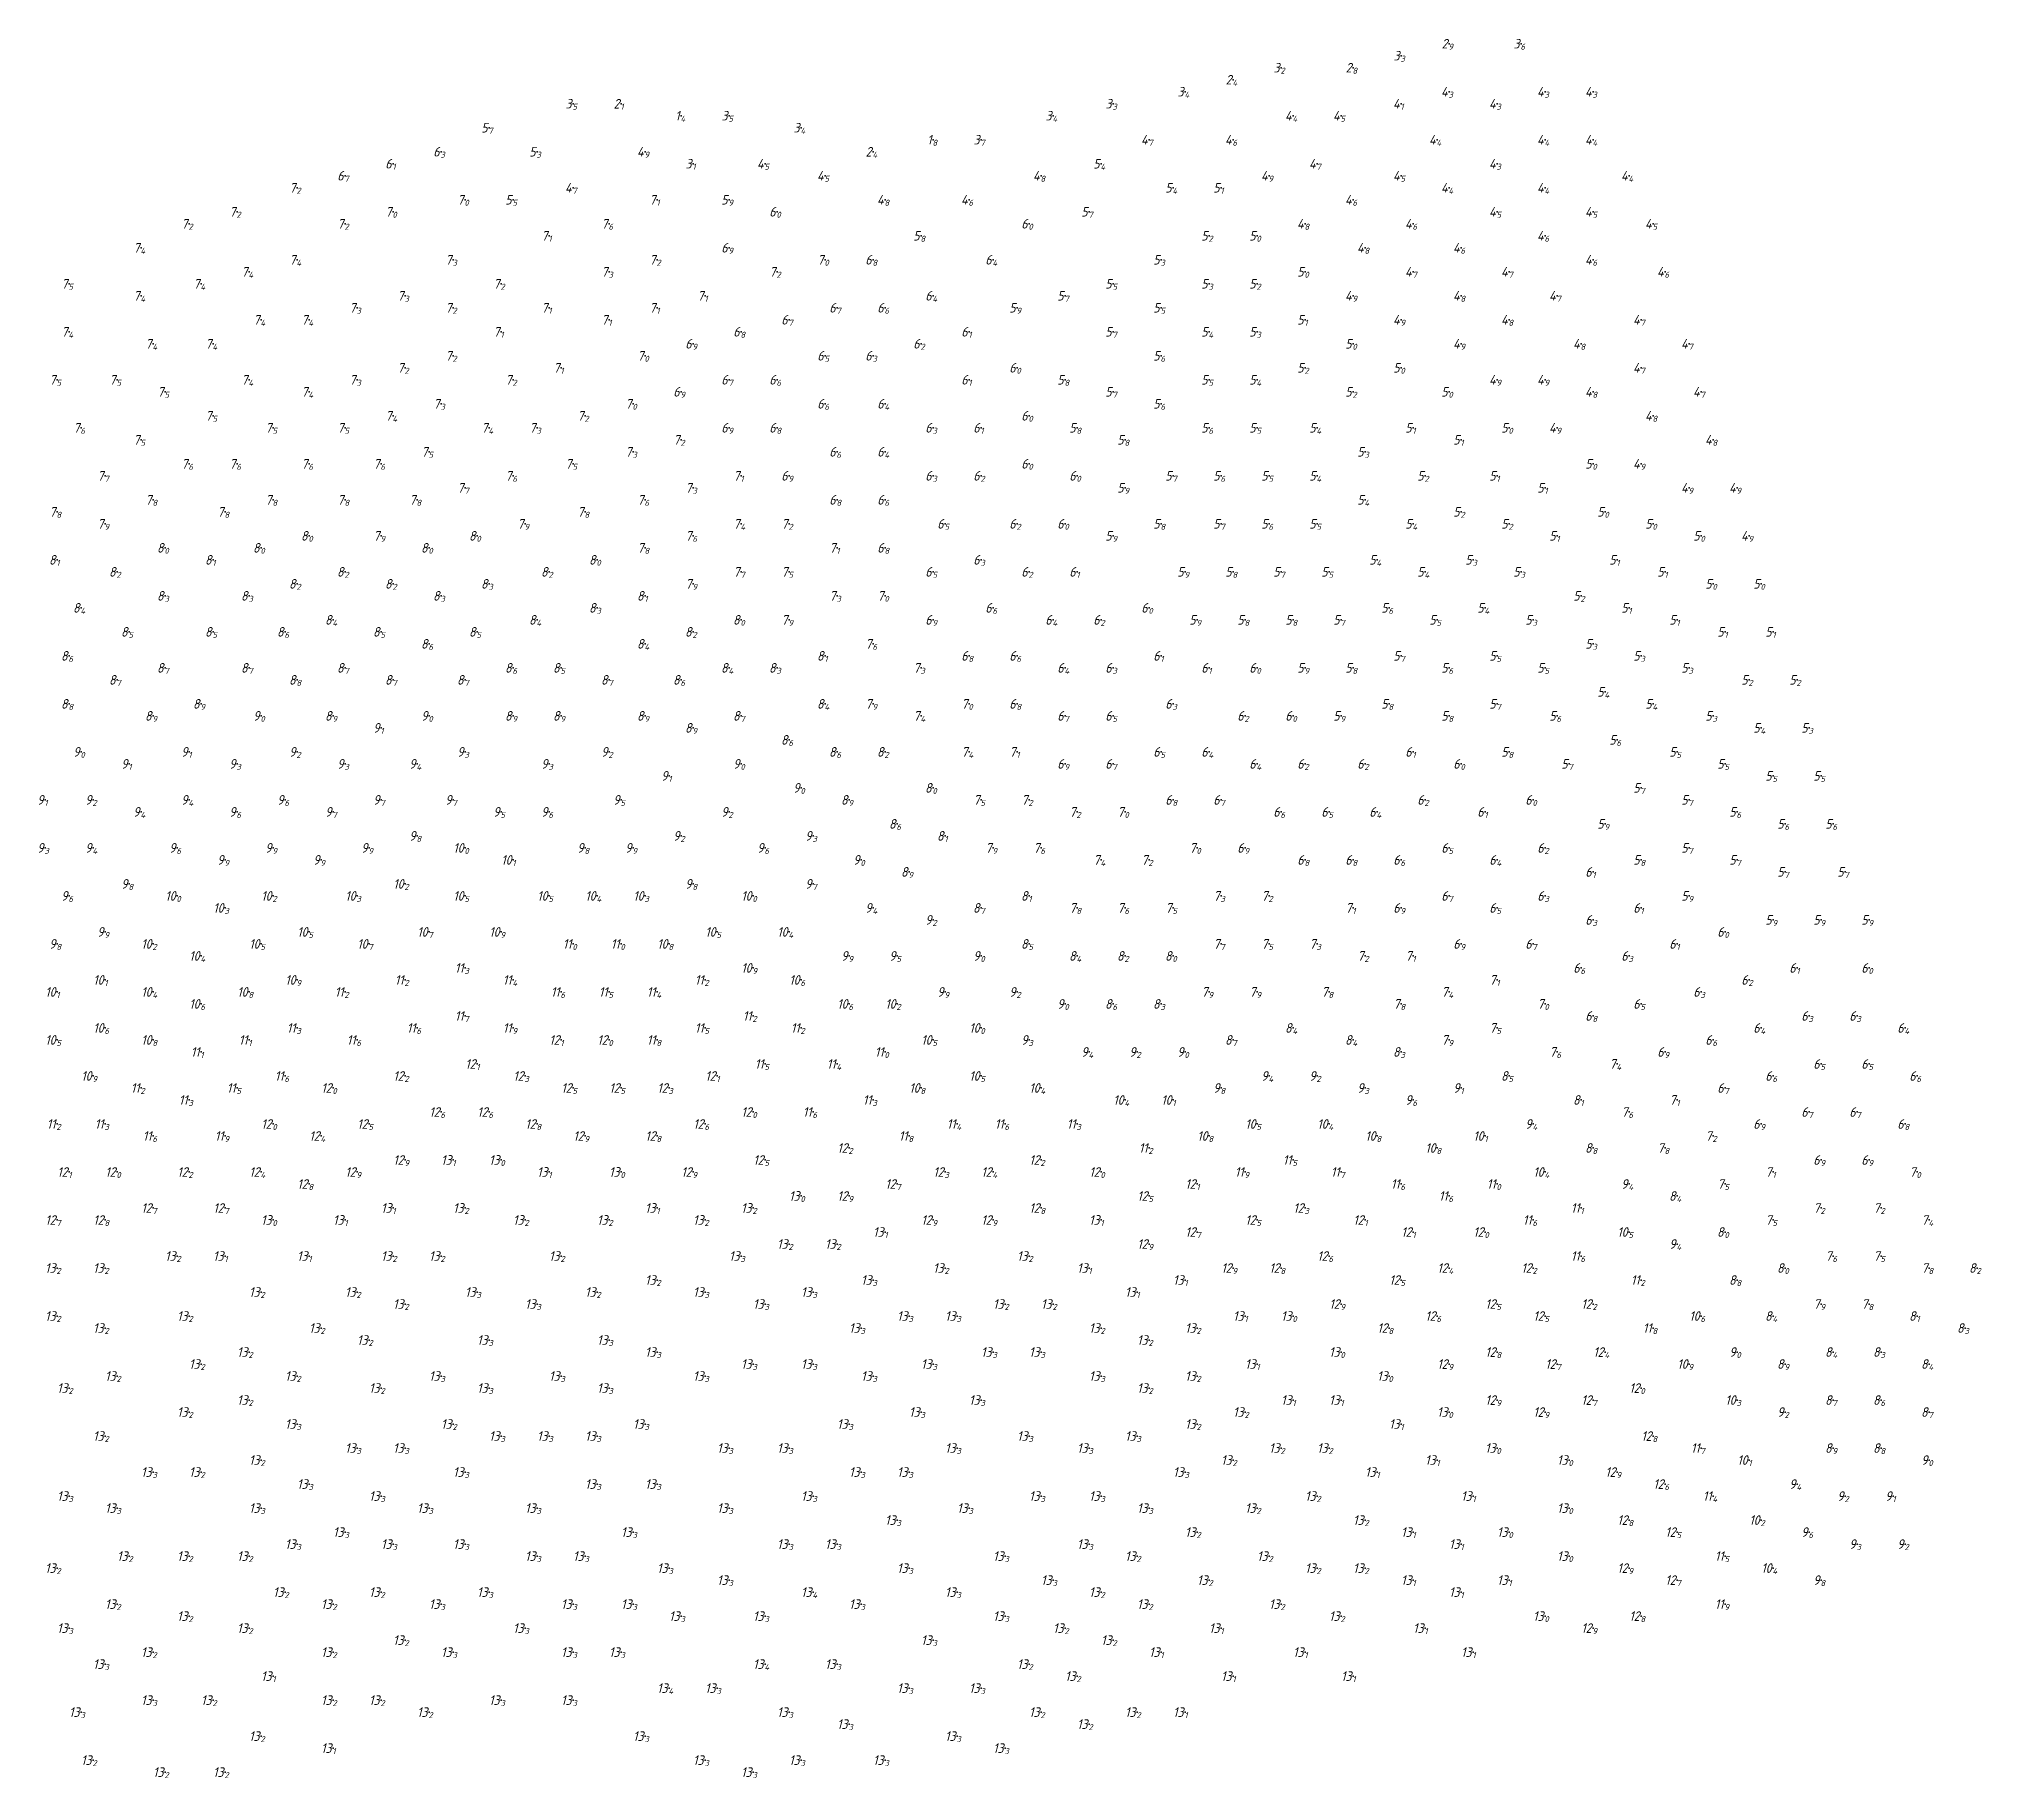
# Model space of a CAD drawing. Header units: metres. Extents: x 555406 to 556003, y 5031197 to 5031451.
# Drawn here: x 555841.5 to 556003.3, y 5031306.5 to 5031451.4 of the extents above; entities that cross this region are included whole.
import ezdxf
from ezdxf.enums import TextEntityAlignment as Align

# ---------------------------------------------------------------- set-up
doc = ezdxf.new("R2010")
doc.units = ezdxf.units.M
doc.layers.add('DEPTHS_TEXT', color=7, linetype='Continuous')
doc.layers.add('POINTS', color=8, linetype='Continuous')
doc.styles.add('ISO', font='iso')

msp = doc.modelspace()

# ---------------------------------------------------------------- texts
at = {"layer": 'DEPTHS_TEXT', "linetype": 'Continuous', "style": 'ISO', "oblique": 15}
for s, p in [('2', (555958.87, 5031451)), ('3', (555964.87, 5031451)), ('3', (555944.87, 5031449)), ('2', (555950.87, 5031449)), ('3', (555954.87, 5031450)), ('3', (555936.87, 5031447)), ('2', (555940.87, 5031448)), ('4', (555958.87, 5031447)), ('4', (555966.87, 5031447)), ('4', (555970.87, 5031447)), ('3', (555885.87, 5031446)), ('2', (555889.87, 5031446)), ('3', (555930.87, 5031446)), ('4', (555954.87, 5031446)), ('4', (555962.87, 5031446)), ('5', (555878.87, 5031444)), ('1', (555894.87, 5031445)), ('3', (555898.87, 5031445)), ('3', (555904.87, 5031444)), ('3', (555925.87, 5031445)), ('4', (555945.87, 5031445)), ('4', (555949.87, 5031445)), ('6', (555874.87, 5031442)), ('5', (555882.87, 5031442)), ('4', (555891.87, 5031442)), ('2', (555910.87, 5031442)), ('1', (555915.87, 5031443)), ('3', (555919.87, 5031443)), ('4', (555933.87, 5031443)), ('4', (555940.87, 5031443)), ('4', (555957.87, 5031443)), ('4', (555966.87, 5031443)), ('4', (555970.87, 5031443)), ('6', (555870.87, 5031441)), ('3', (555895.87, 5031441)), ('4', (555901.87, 5031441)), ('5', (555929.87, 5031441)), ('4', (555947.87, 5031441)), ('4', (555962.87, 5031441)), ('7', (555862.87, 5031439)), ('6', (555866.87, 5031440)), ('4', (555885.87, 5031439)), ('4', (555906.87, 5031440)), ('4', (555924.87, 5031440)), ('5', (555935.87, 5031439)), ('5', (555939.87, 5031439)), ('4', (555943.87, 5031440)), ('4', (555954.87, 5031440)), ('4', (555958.87, 5031439)), ('4', (555966.87, 5031439)), ('4', (555973.87, 5031440)), ('7', (555876.87, 5031438)), ('5', (555880.87, 5031438)), ('7', (555892.87, 5031438)), ('5', (555898.87, 5031438)), ('4', (555911.87, 5031438)), ('4', (555918.87, 5031438)), ('4', (555950.87, 5031438)), ('7', (555853.87, 5031436)), ('7', (555857.87, 5031437)), ('7', (555866.87, 5031436)), ('7', (555870.87, 5031437)), ('7', (555888.87, 5031436)), ('6', (555902.87, 5031437)), ('6', (555923.87, 5031436)), ('5', (555928.87, 5031437)), ('4', (555946.87, 5031436)), ('4', (555955.87, 5031436)), ('4', (555962.87, 5031437)), ('4', (555970.87, 5031437)), ('4', (555975.87, 5031436)), ('7', (555849.87, 5031434)), ('7', (555883.87, 5031435)), ('6', (555898.87, 5031434)), ('5', (555914.87, 5031435)), ('5', (555938.87, 5031435)), ('5', (555942.87, 5031435)), ('4', (555951.87, 5031434)), ('4', (555959.87, 5031434)), ('4', (555966.87, 5031435)), ('7', (555862.87, 5031433)), ('7', (555875.87, 5031433)), ('7', (555892.87, 5031433)), ('7', (555906.87, 5031433)), ('6', (555910.87, 5031433)), ('6', (555920.87, 5031433)), ('5', (555934.87, 5031433)), ('4', (555970.87, 5031433)), ('7', (555843.87, 5031431)), ('7', (555854.87, 5031431)), ('7', (555858.87, 5031432)), ('7', (555879.87, 5031431)), ('7', (555888.87, 5031432)), ('7', (555902.87, 5031432)), ('5', (555930.87, 5031431)), ('5', (555938.87, 5031431)), ('5', (555942.87, 5031431)), ('5', (555946.87, 5031432)), ('4', (555955.87, 5031432)), ('4', (555963.87, 5031432)), ('4', (555976.87, 5031432)), ('7', (555849.87, 5031430)), ('7', (555871.87, 5031430)), ('7', (555896.87, 5031430)), ('6', (555915.87, 5031430)), ('5', (555926.87, 5031430)), ('4', (555950.87, 5031430)), ('4', (555959.87, 5031430)), ('4', (555967.87, 5031430)), ('7', (555859.87, 5031428)), ('7', (555863.87, 5031428)), ('7', (555867.87, 5031429)), ('7', (555875.87, 5031429)), ('7', (555883.87, 5031429)), ('7', (555888.87, 5031428)), ('7', (555892.87, 5031429)), ('6', (555903.87, 5031428)), ('6', (555907.87, 5031429)), ('6', (555911.87, 5031429)), ('5', (555922.87, 5031429)), ('5', (555934.87, 5031429)), ('5', (555946.87, 5031428)), ('4', (555954.87, 5031428)), ('4', (555963.87, 5031428)), ('4', (555974.87, 5031428)), ('7', (555843.87, 5031427)), ('7', (555850.87, 5031426)), ('7', (555855.87, 5031426)), ('7', (555879.87, 5031427)), ('6', (555895.87, 5031426)), ('6', (555899.87, 5031427)), ('6', (555914.87, 5031426)), ('6', (555918.87, 5031427)), ('5', (555930.87, 5031427)), ('5', (555938.87, 5031427)), ('5', (555942.87, 5031427)), ('5', (555950.87, 5031426)), ('4', (555959.87, 5031426)), ('4', (555969.87, 5031426)), ('4', (555978.87, 5031426)), ('7', (555875.87, 5031425)), ('7', (555891.87, 5031425)), ('6', (555906.87, 5031425)), ('6', (555910.87, 5031425)), ('5', (555934.87, 5031425)), ('7', (555842.87, 5031423)), ('7', (555847.87, 5031423)), ('7', (555858.87, 5031423)), ('7', (555867.87, 5031423)), ('7', (555871.87, 5031424)), ('7', (555880.87, 5031423)), ('7', (555884.87, 5031424)), ('6', (555898.87, 5031423)), ('6', (555902.87, 5031423)), ('6', (555918.87, 5031423)), ('6', (555922.87, 5031424)), ('5', (555926.87, 5031423)), ('5', (555938.87, 5031423)), ('5', (555942.87, 5031423)), ('5', (555946.87, 5031424)), ('5', (555954.87, 5031424)), ('4', (555962.87, 5031423)), ('4', (555966.87, 5031423)), ('4', (555974.87, 5031424)), ('7', (555851.87, 5031422)), ('7', (555863.87, 5031422)), ('7', (555874.87, 5031421)), ('7', (555890.87, 5031421)), ('6', (555894.87, 5031422)), ('6', (555906.87, 5031421)), ('6', (555911.87, 5031421)), ('5', (555930.87, 5031422)), ('5', (555934.87, 5031421)), ('5', (555950.87, 5031422)), ('5', (555958.87, 5031422)), ('4', (555970.87, 5031422)), ('4', (555979.87, 5031422)), ('7', (555855.87, 5031420)), ('7', (555870.87, 5031420)), ('7', (555886.87, 5031420)), ('6', (555923.87, 5031420)), ('4', (555975.87, 5031420)), ('7', (555844.87, 5031419)), ('7', (555849.87, 5031418)), ('7', (555860.87, 5031419)), ('7', (555866.87, 5031419)), ('7', (555878.87, 5031419)), ('7', (555882.87, 5031419)), ('7', (555894.87, 5031418)), ('6', (555898.87, 5031419)), ('6', (555902.87, 5031419)), ('6', (555915.87, 5031419)), ('6', (555919.87, 5031419)), ('5', (555927.87, 5031419)), ('5', (555931.87, 5031418)), ('5', (555938.87, 5031419)), ('5', (555942.87, 5031419)), ('5', (555947.87, 5031419)), ('5', (555955.87, 5031419)), ('5', (555959.87, 5031418)), ('5', (555963.87, 5031419)), ('4', (555967.87, 5031419)), ('4', (555980.87, 5031418)), ('7', (555873.87, 5031417)), ('7', (555890.87, 5031417)), ('6', (555907.87, 5031417)), ('6', (555911.87, 5031417)), ('5', (555951.87, 5031417)), ('7', (555846.87, 5031415)), ('7', (555853.87, 5031416)), ('7', (555857.87, 5031416)), ('7', (555863.87, 5031416)), ('7', (555869.87, 5031416)), ('7', (555880.87, 5031415)), ('7', (555885.87, 5031416)), ('7', (555899.87, 5031415)), ('6', (555903.87, 5031415)), ('6', (555915.87, 5031415)), ('6', (555919.87, 5031415)), ('6', (555923.87, 5031416)), ('6', (555927.87, 5031415)), ('5', (555935.87, 5031415)), ('5', (555939.87, 5031415)), ('5', (555943.87, 5031415)), ('5', (555947.87, 5031415)), ('5', (555956.87, 5031415)), ('5', (555962.87, 5031415)), ('5', (555970.87, 5031416)), ('4', (555974.87, 5031416)), ('7', (555850.87, 5031413)), ('7', (555860.87, 5031413)), ('7', (555866.87, 5031413)), ('7', (555872.87, 5031413)), ('7', (555876.87, 5031414)), ('7', (555891.87, 5031413)), ('7', (555895.87, 5031414)), ('6', (555907.87, 5031413)), ('6', (555911.87, 5031413)), ('5', (555931.87, 5031414)), ('5', (555951.87, 5031413)), ('5', (555966.87, 5031414)), ('4', (555978.87, 5031414)), ('4', (555982.87, 5031414)), ('7', (555842.87, 5031412)), ('7', (555856.87, 5031412)), ('7', (555886.87, 5031412)), ('5', (555959.87, 5031412)), ('5', (555971.87, 5031412)), ('7', (555846.87, 5031411)), ('8', (555863.87, 5031410)), ('7', (555869.87, 5031410)), ('8', (555877.87, 5031410)), ('7', (555881.87, 5031411)), ('7', (555895.87, 5031410)), ('7', (555899.87, 5031411)), ('7', (555903.87, 5031411)), ('6', (555916.87, 5031411)), ('6', (555922.87, 5031411)), ('6', (555926.87, 5031411)), ('5', (555930.87, 5031410)), ('5', (555934.87, 5031411)), ('5', (555939.87, 5031411)), ('5', (555943.87, 5031411)), ('5', (555947.87, 5031411)), ('5', (555955.87, 5031411)), ('5', (555963.87, 5031411)), ('5', (555967.87, 5031410)), ('5', (555975.87, 5031411)), ('5', (555979.87, 5031410)), ('4', (555983.87, 5031410)), ('8', (555842.87, 5031408)), ('8', (555851.87, 5031409)), ('8', (555855.87, 5031408)), ('8', (555859.87, 5031409)), ('8', (555873.87, 5031409)), ('8', (555887.87, 5031408)), ('7', (555891.87, 5031409)), ('7', (555907.87, 5031409)), ('6', (555911.87, 5031409)), ('6', (555919.87, 5031408)), ('5', (555952.87, 5031408)), ('5', (555960.87, 5031408)), ('5', (555972.87, 5031408)), ('8', (555847.87, 5031407)), ('8', (555866.87, 5031407)), ('8', (555883.87, 5031407)), ('7', (555899.87, 5031407)), ('7', (555903.87, 5031407)), ('6', (555915.87, 5031407)), ('6', (555923.87, 5031407)), ('6', (555927.87, 5031407)), ('5', (555936.87, 5031407)), ('5', (555940.87, 5031407)), ('5', (555944.87, 5031407)), ('5', (555948.87, 5031407)), ('5', (555956.87, 5031407)), ('5', (555964.87, 5031407)), ('5', (555976.87, 5031407)), ('8', (555851.87, 5031405)), ('8', (555858.87, 5031405)), ('8', (555862.87, 5031406)), ('8', (555870.87, 5031406)), ('8', (555874.87, 5031405)), ('8', (555878.87, 5031406)), ('8', (555891.87, 5031405)), ('7', (555895.87, 5031406)), ('7', (555907.87, 5031405)), ('7', (555911.87, 5031405)), ('5', (555969.87, 5031405)), ('5', (555980.87, 5031406)), ('5', (555984.87, 5031406)), ('8', (555844.87, 5031404)), ('8', (555887.87, 5031404)), ('6', (555920.87, 5031404)), ('6', (555933.87, 5031404)), ('5', (555953.87, 5031404)), ('5', (555961.87, 5031404)), ('5', (555973.87, 5031404)), ('8', (555848.87, 5031402)), ('8', (555855.87, 5031402)), ('8', (555861.87, 5031402)), ('8', (555865.87, 5031403)), ('8', (555869.87, 5031402)), ('8', (555877.87, 5031402)), ('8', (555882.87, 5031403)), ('8', (555895.87, 5031402)), ('8', (555899.87, 5031403)), ('7', (555903.87, 5031403)), ('6', (555915.87, 5031403)), ('6', (555925.87, 5031403)), ('6', (555929.87, 5031403)), ('5', (555937.87, 5031403)), ('5', (555941.87, 5031403)), ('5', (555945.87, 5031403)), ('5', (555949.87, 5031403)), ('5', (555957.87, 5031403)), ('5', (555965.87, 5031403)), ('5', (555977.87, 5031403)), ('5', (555981.87, 5031402)), ('5', (555985.87, 5031402)), ('8', (555843.87, 5031400)), ('8', (555873.87, 5031401)), ('8', (555891.87, 5031401)), ('8', (555906.87, 5031400)), ('7', (555910.87, 5031401)), ('6', (555918.87, 5031400)), ('6', (555922.87, 5031400)), ('6', (555934.87, 5031400)), ('5', (555954.87, 5031400)), ('5', (555962.87, 5031400)), ('5', (555970.87, 5031401)), ('5', (555974.87, 5031400)), ('8', (555851.87, 5031399)), ('8', (555858.87, 5031399)), ('8', (555866.87, 5031399)), ('8', (555880.87, 5031399)), ('8', (555884.87, 5031399)), ('8', (555898.87, 5031399)), ('8', (555902.87, 5031399)), ('7', (555914.87, 5031399)), ('6', (555926.87, 5031399)), ('6', (555930.87, 5031399)), ('6', (555938.87, 5031399)), ('6', (555942.87, 5031399)), ('5', (555946.87, 5031399)), ('5', (555950.87, 5031399)), ('5', (555958.87, 5031399)), ('5', (555966.87, 5031399)), ('5', (555978.87, 5031399)), ('8', (555847.87, 5031398)), ('8', (555862.87, 5031398)), ('8', (555870.87, 5031398)), ('8', (555876.87, 5031398)), ('8', (555888.87, 5031398)), ('8', (555894.87, 5031398)), ('5', (555971.87, 5031397)), ('5', (555983.87, 5031398)), ('5', (555987.87, 5031398)), ('8', (555843.87, 5031396)), ('8', (555854.87, 5031396)), ('8', (555906.87, 5031396)), ('7', (555910.87, 5031396)), ('7', (555918.87, 5031396)), ('6', (555922.87, 5031396)), ('6', (555935.87, 5031396)), ('5', (555953.87, 5031396)), ('5', (555962.87, 5031396)), ('5', (555975.87, 5031396)), ('8', (555850.87, 5031395)), ('9', (555859.87, 5031395)), ('8', (555865.87, 5031395)), ('9', (555869.87, 5031394)), ('9', (555873.87, 5031395)), ('8', (555880.87, 5031395)), ('8', (555884.87, 5031395)), ('8', (555891.87, 5031395)), ('8', (555895.87, 5031394)), ('8', (555899.87, 5031395)), ('7', (555914.87, 5031395)), ('6', (555926.87, 5031395)), ('6', (555930.87, 5031395)), ('6', (555941.87, 5031395)), ('6', (555945.87, 5031395)), ('5', (555949.87, 5031395)), ('5', (555958.87, 5031395)), ('5', (555967.87, 5031395)), ('5', (555980.87, 5031395)), ('5', (555984.87, 5031394)), ('5', (555988.87, 5031394)), ('9', (555844.87, 5031392)), ('9', (555853.87, 5031392)), ('9', (555862.87, 5031392)), ('9', (555876.87, 5031392)), ('9', (555888.87, 5031392)), ('8', (555903.87, 5031393)), ('8', (555907.87, 5031392)), ('8', (555911.87, 5031392)), ('7', (555918.87, 5031392)), ('7', (555922.87, 5031392)), ('6', (555934.87, 5031392)), ('6', (555938.87, 5031392)), ('6', (555955.87, 5031392)), ('5', (555963.87, 5031392)), ('5', (555972.87, 5031393)), ('5', (555977.87, 5031392)), ('9', (555848.87, 5031391)), ('9', (555857.87, 5031391)), ('9', (555866.87, 5031391)), ('9', (555872.87, 5031391)), ('9', (555883.87, 5031391)), ('9', (555899.87, 5031391)), ('6', (555926.87, 5031391)), ('6', (555930.87, 5031391)), ('6', (555942.87, 5031391)), ('6', (555946.87, 5031391)), ('6', (555951.87, 5031391)), ('6', (555959.87, 5031391)), ('5', (555968.87, 5031391)), ('5', (555981.87, 5031391)), ('9', (555893.87, 5031390)), ('9', (555904.87, 5031389)), ('8', (555915.87, 5031389)), ('5', (555974.87, 5031389)), ('5', (555985.87, 5031390)), ('5', (555989.87, 5031390)), ('9', (555841.87, 5031388)), ('9', (555845.87, 5031388)), ('9', (555849.87, 5031387)), ('9', (555853.87, 5031388)), ('9', (555857.87, 5031387)), ('9', (555861.87, 5031388)), ('9', (555865.87, 5031387)), ('9', (555869.87, 5031388)), ('9', (555875.87, 5031388)), ('9', (555879.87, 5031387)), ('9', (555883.87, 5031387)), ('9', (555889.87, 5031388)), ('9', (555898.87, 5031387)), ('8', (555908.87, 5031388)), ('7', (555919.87, 5031388)), ('7', (555923.87, 5031388)), ('7', (555927.87, 5031387)), ('7', (555931.87, 5031387)), ('6', (555935.87, 5031388)), ('6', (555939.87, 5031388)), ('6', (555944.87, 5031387)), ('6', (555948.87, 5031387)), ('6', (555952.87, 5031387)), ('6', (555956.87, 5031388)), ('6', (555961.87, 5031387)), ('6', (555965.87, 5031388)), ('5', (555978.87, 5031388)), ('5', (555982.87, 5031387)), ('8', (555912.87, 5031386)), ('5', (555971.87, 5031386)), ('5', (555986.87, 5031386)), ('5', (555990.87, 5031386)), ('9', (555841.87, 5031384)), ('9', (555845.87, 5031384)), ('9', (555852.87, 5031384)), ('9', (555860.87, 5031384)), ('9', (555868.87, 5031384)), ('9', (555872.87, 5031385)), ('10', (555876.87, 5031384)), ('9', (555886.87, 5031384)), ('9', (555890.87, 5031384)), ('9', (555894.87, 5031385)), ('9', (555901.87, 5031384)), ('9', (555905.87, 5031385)), ('8', (555916.87, 5031385)), ('7', (555920.87, 5031384)), ('7', (555924.87, 5031384)), ('7', (555937.87, 5031384)), ('6', (555941.87, 5031384)), ('6', (555958.87, 5031384)), ('6', (555966.87, 5031384)), ('5', (555978.87, 5031384)), ('9', (555856.87, 5031383)), ('9', (555864.87, 5031383)), ('10', (555880.87, 5031383)), ('9', (555909.87, 5031383)), ('7', (555929.87, 5031383)), ('7', (555933.87, 5031383)), ('6', (555946.87, 5031383)), ('6', (555950.87, 5031383)), ('6', (555954.87, 5031383)), ('6', (555962.87, 5031383)), ('5', (555974.87, 5031383)), ('5', (555982.87, 5031383)), ('9', (555848.87, 5031381)), ('10', (555871.87, 5031381)), ('9', (555895.87, 5031381)), ('9', (555905.87, 5031381)), ('8', (555913.87, 5031382)), ('6', (555970.87, 5031382)), ('5', (555986.87, 5031382)), ('5', (555991.87, 5031382)), ('9', (555843.87, 5031380)), ('10', (555852.87, 5031380)), ('10', (555856.87, 5031379)), ('10', (555860.87, 5031380)), ('10', (555867.87, 5031380)), ('10', (555876.87, 5031380)), ('10', (555883.87, 5031380)), ('10', (555887.87, 5031380)), ('10', (555891.87, 5031380)), ('10', (555900.87, 5031380)), ('9', (555910.87, 5031379)), ('8', (555919.87, 5031379)), ('8', (555923.87, 5031380)), ('7', (555927.87, 5031379)), ('7', (555931.87, 5031379)), ('7', (555935.87, 5031379)), ('7', (555939.87, 5031380)), ('7', (555943.87, 5031380)), ('7', (555950.87, 5031379)), ('6', (555954.87, 5031379)), ('6', (555958.87, 5031380)), ('6', (555962.87, 5031379)), ('6', (555966.87, 5031380)), ('6', (555974.87, 5031379)), ('5', (555978.87, 5031380)), ('9', (555915.87, 5031378)), ('6', (555970.87, 5031378)), ('5', (555985.87, 5031378)), ('5', (555989.87, 5031378)), ('5', (555993.87, 5031378)), ('9', (555842.87, 5031376)), ('9', (555846.87, 5031377)), ('10', (555850.87, 5031376)), ('10', (555859.87, 5031376)), ('10', (555863.87, 5031377)), ('10', (555868.87, 5031376)), ('10', (555873.87, 5031377)), ('10', (555879.87, 5031377)), ('11', (555885.87, 5031376)), ('11', (555889.87, 5031376)), ('10', (555893.87, 5031376)), ('10', (555897.87, 5031377)), ('10', (555903.87, 5031377)), ('8', (555923.87, 5031376)), ('7', (555939.87, 5031376)), ('7', (555943.87, 5031376)), ('7', (555947.87, 5031376)), ('6', (555959.87, 5031376)), ('6', (555965.87, 5031376)), ('6', (555977.87, 5031376)), ('6', (555981.87, 5031377)), ('10', (555854.87, 5031375)), ('11', (555876.87, 5031374)), ('10', (555900.87, 5031374)), ('9', (555908.87, 5031375)), ('9', (555912.87, 5031375)), ('9', (555919.87, 5031375)), ('8', (555927.87, 5031375)), ('8', (555931.87, 5031375)), ('8', (555935.87, 5031375)), ('7', (555951.87, 5031375)), ('7', (555955.87, 5031375)), ('6', (555969.87, 5031374)), ('6', (555973.87, 5031375)), ('6', (555987.87, 5031374)), ('6', (555993.87, 5031374)), ('10', (555846.87, 5031373)), ('10', (555862.87, 5031373)), ('11', (555871.87, 5031373)), ('11', (555880.87, 5031373)), ('11', (555896.87, 5031373)), ('10', (555904.87, 5031373)), ('7', (555962.87, 5031373)), ('6', (555983.87, 5031373)), ('10', (555842.87, 5031372)), ('10', (555850.87, 5031372)), ('10', (555854.87, 5031371)), ('10', (555858.87, 5031372)), ('11', (555866.87, 5031372)), ('11', (555884.87, 5031372)), ('11', (555888.87, 5031372)), ('11', (555892.87, 5031372)), ('10', (555908.87, 5031371)), ('10', (555912.87, 5031371)), ('9', (555916.87, 5031372)), ('9', (555922.87, 5031372)), ('9', (555926.87, 5031371)), ('8', (555930.87, 5031371)), ('8', (555934.87, 5031371)), ('7', (555938.87, 5031372)), ('7', (555942.87, 5031372)), ('7', (555948.87, 5031372)), ('7', (555954.87, 5031371)), ('7', (555958.87, 5031372)), ('7', (555966.87, 5031371)), ('6', (555974.87, 5031371)), ('6', (555979.87, 5031372)), ('11', (555876.87, 5031370)), ('11', (555900.87, 5031370)), ('6', (555970.87, 5031370)), ('6', (555988.87, 5031370)), ('6', (555992.87, 5031370)), ('10', (555842.87, 5031368)), ('10', (555846.87, 5031369)), ('10', (555850.87, 5031368)), ('11', (555858.87, 5031368)), ('11', (555862.87, 5031369)), ('11', (555867.87, 5031368)), ('11', (555872.87, 5031369)), ('11', (555880.87, 5031369)), ('12', (555884.87, 5031368)), ('12', (555888.87, 5031368)), ('11', (555892.87, 5031368)), ('11', (555896.87, 5031369)), ('11', (555904.87, 5031369)), ('10', (555915.87, 5031368)), ('10', (555919.87, 5031369)), ('9', (555923.87, 5031368)), ('8', (555940.87, 5031368)), ('8', (555945.87, 5031369)), ('8', (555950.87, 5031368)), ('7', (555958.87, 5031368)), ('7', (555962.87, 5031369)), ('6', (555980.87, 5031368)), ('6', (555984.87, 5031369)), ('6', (555996.87, 5031369)), ('11', (555854.87, 5031367)), ('12', (555877.87, 5031366)), ('11', (555901.87, 5031366)), ('11', (555907.87, 5031366)), ('11', (555911.87, 5031367)), ('9', (555928.87, 5031367)), ('9', (555932.87, 5031367)), ('9', (555936.87, 5031367)), ('8', (555954.87, 5031367)), ('7', (555967.87, 5031367)), ('7', (555972.87, 5031366)), ('6', (555976.87, 5031367)), ('6', (555989.87, 5031366)), ('6', (555993.87, 5031366)), ('10', (555845.87, 5031365)), ('11', (555861.87, 5031365)), ('12', (555871.87, 5031365)), ('12', (555881.87, 5031365)), ('12', (555897.87, 5031365)), ('10', (555919.87, 5031365)), ('9', (555943.87, 5031365)), ('9', (555947.87, 5031365)), ('8', (555963.87, 5031365)), ('6', (555985.87, 5031365)), ('6', (555997.87, 5031365)), ('11', (555849.87, 5031364)), ('11', (555853.87, 5031363)), ('11', (555857.87, 5031364)), ('12', (555865.87, 5031364)), ('12', (555885.87, 5031364)), ('12', (555889.87, 5031364)), ('12', (555893.87, 5031364)), ('11', (555910.87, 5031363)), ('10', (555914.87, 5031364)), ('10', (555924.87, 5031364)), ('10', (555931.87, 5031363)), ('10', (555935.87, 5031363)), ('9', (555939.87, 5031364)), ('9', (555951.87, 5031364)), ('9', (555955.87, 5031363)), ('9', (555959.87, 5031364)), ('8', (555969.87, 5031363)), ('7', (555977.87, 5031363)), ('6', (555981.87, 5031364)), ('12', (555874.87, 5031362)), ('12', (555878.87, 5031362)), ('12', (555900.87, 5031362)), ('11', (555905.87, 5031362)), ('7', (555973.87, 5031362)), ('6', (555988.87, 5031362)), ('6', (555992.87, 5031362)), ('11', (555842.87, 5031361)), ('11', (555846.87, 5031361)), ('11', (555850.87, 5031360)), ('11', (555856.87, 5031360)), ('12', (555860.87, 5031361)), ('12', (555864.87, 5031360)), ('12', (555868.87, 5031361)), ('12', (555882.87, 5031361)), ('12', (555886.87, 5031360)), ('12', (555892.87, 5031360)), ('12', (555896.87, 5031361)), ('11', (555913.87, 5031360)), ('11', (555917.87, 5031361)), ('11', (555921.87, 5031361)), ('11', (555927.87, 5031361)), ('10', (555938.87, 5031360)), ('10', (555942.87, 5031361)), ('10', (555948.87, 5031361)), ('10', (555952.87, 5031360)), ('10', (555961.87, 5031360)), ('9', (555965.87, 5031361)), ('7', (555980.87, 5031360)), ('6', (555984.87, 5031361)), ('6', (555996.87, 5031361)), ('12', (555871.87, 5031358)), ('13', (555875.87, 5031358)), ('13', (555879.87, 5031358)), ('12', (555901.87, 5031358)), ('12', (555908.87, 5031359)), ('12', (555924.87, 5031358)), ('11', (555933.87, 5031359)), ('11', (555945.87, 5031358)), ('10', (555957.87, 5031359)), ('8', (555970.87, 5031359)), ('7', (555976.87, 5031359)), ('6', (555989.87, 5031358)), ('6', (555993.87, 5031358)), ('12', (555843.87, 5031357)), ('12', (555847.87, 5031357)), ('12', (555853.87, 5031357)), ('12', (555859.87, 5031357)), ('12', (555867.87, 5031357)), ('13', (555883.87, 5031357)), ('13', (555889.87, 5031357)), ('12', (555895.87, 5031357)), ('12', (555916.87, 5031357)), ('12', (555920.87, 5031357)), ('12', (555929.87, 5031357)), ('11', (555941.87, 5031357)), ('11', (555949.87, 5031357)), ('10', (555966.87, 5031357)), ('7', (555985.87, 5031357)), ('7', (555997.87, 5031357)), ('12', (555863.87, 5031356)), ('13', (555904.87, 5031355)), ('12', (555908.87, 5031355)), ('12', (555912.87, 5031356)), ('12', (555933.87, 5031355)), ('12', (555937.87, 5031356)), ('11', (555954.87, 5031356)), ('11', (555958.87, 5031355)), ('11', (555962.87, 5031356)), ('9', (555973.87, 5031356)), ('8', (555977.87, 5031355)), ('7', (555981.87, 5031356)), ('12', (555842.87, 5031353)), ('12', (555846.87, 5031353)), ('12', (555850.87, 5031354)), ('12', (555856.87, 5031354)), ('13', (555860.87, 5031353)), ('13', (555866.87, 5031353)), ('13', (555870.87, 5031354)), ('13', (555876.87, 5031354)), ('13', (555881.87, 5031353)), ('13', (555888.87, 5031353)), ('13', (555892.87, 5031354)), ('13', (555896.87, 5031353)), ('13', (555900.87, 5031354)), ('12', (555915.87, 5031353)), ('12', (555920.87, 5031353)), ('12', (555924.87, 5031354)), ('13', (555929.87, 5031353)), ('12', (555942.87, 5031353)), ('12', (555946.87, 5031354)), ('12', (555951.87, 5031353)), ('11', (555965.87, 5031353)), ('11', (555969.87, 5031354)), ('7', (555985.87, 5031353)), ('7', (555989.87, 5031354)), ('7', (555994.87, 5031354)), ('7', (555998.87, 5031353)), ('13', (555911.87, 5031352)), ('12', (555937.87, 5031352)), ('12', (555955.87, 5031352)), ('12', (555961.87, 5031352)), ('10', (555973.87, 5031352)), ('8', (555981.87, 5031352)), ('13', (555852.87, 5031350)), ('13', (555856.87, 5031350)), ('13', (555863.87, 5031350)), ('13', (555870.87, 5031350)), ('13', (555874.87, 5031350)), ('13', (555884.87, 5031350)), ('13', (555899.87, 5031350)), ('13', (555903.87, 5031351)), ('13', (555907.87, 5031351)), ('13', (555923.87, 5031350)), ('12', (555933.87, 5031351)), ('12', (555948.87, 5031350)), ('11', (555969.87, 5031350)), ('9', (555977.87, 5031351)), ('7', (555990.87, 5031350)), ('7', (555994.87, 5031350)), ('13', (555842.87, 5031349)), ('13', (555846.87, 5031349)), ('13', (555916.87, 5031349)), ('13', (555928.87, 5031349)), ('12', (555940.87, 5031349)), ('12', (555944.87, 5031349)), ('12', (555958.87, 5031349)), ('12', (555965.87, 5031349)), ('8', (555986.87, 5031349)), ('7', (555998.87, 5031349)), ('8', (556002.87, 5031349)), ('13', (555859.87, 5031347)), ('13', (555867.87, 5031347)), ('13', (555877.87, 5031347)), ('13', (555887.87, 5031347)), ('13', (555892.87, 5031348)), ('13', (555896.87, 5031347)), ('13', (555905.87, 5031347)), ('13', (555910.87, 5031348)), ('13', (555932.87, 5031347)), ('13', (555936.87, 5031348)), ('12', (555954.87, 5031348)), ('11', (555974.87, 5031348)), ('8', (555982.87, 5031348)), ('13', (555842.87, 5031345)), ('13', (555853.87, 5031345)), ('13', (555871.87, 5031346)), ('13', (555882.87, 5031346)), ('13', (555901.87, 5031346)), ('13', (555913.87, 5031345)), ('13', (555917.87, 5031345)), ('13', (555921.87, 5031346)), ('13', (555925.87, 5031346)), ('13', (555941.87, 5031345)), ('13', (555945.87, 5031345)), ('12', (555949.87, 5031346)), ('12', (555957.87, 5031345)), ('12', (555962.87, 5031346)), ('12', (555966.87, 5031345)), ('12', (555970.87, 5031346)), ('10', (555979.87, 5031345)), ('8', (555985.87, 5031345)), ('7', (555989.87, 5031346)), ('7', (555993.87, 5031346)), ('8', (555997.87, 5031345)), ('13', (555846.87, 5031344)), ('13', (555864.87, 5031344)), ('13', (555909.87, 5031344)), ('13', (555929.87, 5031344)), ('13', (555937.87, 5031344)), ('12', (555953.87, 5031344)), ('11', (555975.87, 5031344)), ('8', (556001.87, 5031344)), ('13', (555858.87, 5031342)), ('13', (555868.87, 5031343)), ('13', (555878.87, 5031343)), ('13', (555888.87, 5031343)), ('13', (555892.87, 5031342)), ('13', (555920.87, 5031342)), ('13', (555924.87, 5031342)), ('13', (555933.87, 5031343)), ('13', (555949.87, 5031342)), ('12', (555962.87, 5031342)), ('12', (555971.87, 5031342)), ('9', (555982.87, 5031342)), ('8', (555990.87, 5031342)), ('8', (555994.87, 5031342)), ('13', (555847.87, 5031340)), ('13', (555854.87, 5031341)), ('13', (555862.87, 5031340)), ('13', (555874.87, 5031340)), ('13', (555884.87, 5031340)), ('13', (555896.87, 5031340)), ('13', (555900.87, 5031341)), ('13', (555905.87, 5031341)), ('13', (555910.87, 5031340)), ('13', (555915.87, 5031341)), ('13', (555929.87, 5031340)), ('13', (555937.87, 5031340)), ('13', (555942.87, 5031341)), ('13', (555953.87, 5031340)), ('12', (555958.87, 5031341)), ('12', (555967.87, 5031341)), ('10', (555978.87, 5031341)), ('8', (555986.87, 5031341)), ('8', (555998.87, 5031341)), ('13', (555843.87, 5031339)), ('13', (555869.87, 5031339)), ('13', (555878.87, 5031339)), ('13', (555888.87, 5031339)), ('13', (555933.87, 5031339)), ('12', (555974.87, 5031339)), ('13', (555853.87, 5031337)), ('13', (555858.87, 5031338)), ('13', (555914.87, 5031337)), ('13', (555919.87, 5031338)), ('13', (555941.87, 5031337)), ('13', (555945.87, 5031338)), ('13', (555949.87, 5031338)), ('13', (555958.87, 5031337)), ('12', (555962.87, 5031338)), ('12', (555966.87, 5031337)), ('12', (555970.87, 5031338)), ('10', (555982.87, 5031338)), ('9', (555986.87, 5031337)), ('8', (555990.87, 5031338)), ('8', (555994.87, 5031338)), ('8', (555998.87, 5031337)), ('13', (555862.87, 5031336)), ('13', (555875.87, 5031336)), ('13', (555891.87, 5031336)), ('13', (555908.87, 5031336)), ('13', (555937.87, 5031336)), ('13', (555954.87, 5031336)), ('13', (555846.87, 5031335)), ('13', (555867.87, 5031334)), ('13', (555871.87, 5031334)), ('13', (555879.87, 5031335)), ('13', (555883.87, 5031335)), ('13', (555887.87, 5031335)), ('13', (555898.87, 5031334)), ('13', (555903.87, 5031334)), ('13', (555917.87, 5031334)), ('13', (555923.87, 5031335)), ('13', (555928.87, 5031334)), ('13', (555932.87, 5031335)), ('13', (555944.87, 5031334)), ('13', (555948.87, 5031334)), ('13', (555962.87, 5031334)), ('12', (555975.87, 5031335)), ('11', (555979.87, 5031334)), ('8', (555990.87, 5031334)), ('8', (555994.87, 5031334)), ('13', (555850.87, 5031332)), ('13', (555854.87, 5031332)), ('13', (555859.87, 5031333)), ('13', (555876.87, 5031332)), ('13', (555909.87, 5031332)), ('13', (555913.87, 5031332)), ('13', (555936.87, 5031332)), ('13', (555940.87, 5031333)), ('13', (555952.87, 5031332)), ('13', (555957.87, 5031333)), ('13', (555968.87, 5031333)), ('12', (555972.87, 5031332)), ('10', (555983.87, 5031333)), ('9', (555998.87, 5031333)), ('13', (555863.87, 5031331)), ('13', (555887.87, 5031331)), ('13', (555892.87, 5031331)), ('12', (555976.87, 5031331)), ('9', (555987.87, 5031331)), ('13', (555843.87, 5031330)), ('13', (555847.87, 5031329)), ('13', (555859.87, 5031329)), ('13', (555869.87, 5031330)), ('13', (555873.87, 5031329)), ('13', (555882.87, 5031329)), ('13', (555898.87, 5031329)), ('13', (555905.87, 5031330)), ('13', (555918.87, 5031329)), ('13', (555924.87, 5031330)), ('13', (555929.87, 5031330)), ('13', (555933.87, 5031329)), ('13', (555942.87, 5031329)), ('13', (555947.87, 5031330)), ('13', (555960.87, 5031330)), ('13', (555968.87, 5031329)), ('11', (555980.87, 5031330)), ('9', (555991.87, 5031330)), ('9', (555995.87, 5031330)), ('13', (555912.87, 5031328)), ('13', (555951.87, 5031328)), ('12', (555973.87, 5031328)), ('10', (555984.87, 5031328)), ('13', (555862.87, 5031326)), ('13', (555866.87, 5031327)), ('13', (555870.87, 5031326)), ('13', (555876.87, 5031326)), ('13', (555890.87, 5031327)), ('13', (555903.87, 5031326)), ('13', (555907.87, 5031326)), ('13', (555928.87, 5031326)), ('13', (555937.87, 5031327)), ('13', (555955.87, 5031327)), ('13', (555959.87, 5031326)), ('13', (555963.87, 5031327)), ('12', (555977.87, 5031327)), ('9', (555988.87, 5031327)), ('9', (555992.87, 5031326)), ('9', (555996.87, 5031326)), ('13', (555842.87, 5031324)), ('13', (555848.87, 5031325)), ('13', (555853.87, 5031325)), ('13', (555858.87, 5031325)), ('13', (555882.87, 5031325)), ('13', (555886.87, 5031325)), ('13', (555893.87, 5031324)), ('13', (555913.87, 5031324)), ('13', (555921.87, 5031325)), ('13', (555932.87, 5031325)), ('13', (555943.87, 5031325)), ('13', (555947.87, 5031324)), ('13', (555951.87, 5031324)), ('13', (555968.87, 5031325)), ('12', (555973.87, 5031324)), ('11', (555981.87, 5031325)), ('10', (555985.87, 5031324)), ('13', (555898.87, 5031323)), ('13', (555925.87, 5031323)), ('13', (555938.87, 5031323)), ('13', (555955.87, 5031323)), ('13', (555963.87, 5031323)), ('12', (555977.87, 5031323)), ('9', (555989.87, 5031323)), ('13', (555847.87, 5031321)), ('13', (555861.87, 5031322)), ('13', (555865.87, 5031321)), ('13', (555869.87, 5031322)), ('13', (555874.87, 5031321)), ('13', (555878.87, 5031322)), ('13', (555885.87, 5031321)), ('13', (555890.87, 5031321)), ('13', (555905.87, 5031322)), ('13', (555909.87, 5031321)), ('13', (555917.87, 5031322)), ('13', (555929.87, 5031322)), ('13', (555933.87, 5031321)), ('13', (555944.87, 5031321)), ('13', (555959.87, 5031322)), ('11', (555981.87, 5031321)), ('13', (555843.87, 5031319)), ('13', (555853.87, 5031320)), ('13', (555858.87, 5031319)), ('13', (555881.87, 5031319)), ('13', (555894.87, 5031320)), ('13', (555901.87, 5031320)), ('13', (555921.87, 5031320)), ('13', (555926.87, 5031319)), ('13', (555939.87, 5031319)), ('13', (555949.87, 5031320)), ('13', (555956.87, 5031319)), ('13', (555966.87, 5031320)), ('12', (555970.87, 5031319)), ('12', (555974.87, 5031320)), ('13', (555871.87, 5031318)), ('13', (555915.87, 5031318)), ('13', (555930.87, 5031318)), ('13', (555846.87, 5031316)), ('13', (555850.87, 5031317)), ('13', (555865.87, 5031317)), ('13', (555875.87, 5031317)), ('13', (555885.87, 5031317)), ('13', (555889.87, 5031317)), ('13', (555901.87, 5031316)), ('13', (555907.87, 5031316)), ('13', (555923.87, 5031316)), ('13', (555934.87, 5031317)), ('13', (555946.87, 5031317)), ('13', (555960.87, 5031317)), ('13', (555860.87, 5031315)), ('13', (555927.87, 5031315)), ('13', (555940.87, 5031315)), ('13', (555950.87, 5031315)), ('13', (555850.87, 5031313)), ('13', (555855.87, 5031313)), ('13', (555865.87, 5031313)), ('13', (555869.87, 5031313)), ('13', (555879.87, 5031313)), ('13', (555885.87, 5031313)), ('13', (555893.87, 5031314)), ('13', (555897.87, 5031314)), ('13', (555913.87, 5031314)), ('13', (555919.87, 5031314)), ('13', (555844.87, 5031312)), ('13', (555873.87, 5031312)), ('13', (555903.87, 5031312)), ('13', (555908.87, 5031311)), ('13', (555924.87, 5031312)), ('13', (555928.87, 5031311)), ('13', (555932.87, 5031312)), ('13', (555936.87, 5031312)), ('13', (555859.87, 5031310)), ('13', (555891.87, 5031310)), ('13', (555917.87, 5031310)), ('13', (555845.87, 5031308)), ('13', (555865.87, 5031309)), ('13', (555896.87, 5031308)), ('13', (555904.87, 5031308)), ('13', (555911.87, 5031308)), ('13', (555921.87, 5031309)), ('13', (555851.87, 5031307)), ('13', (555856.87, 5031307)), ('13', (555900.87, 5031307))]:
    msp.add_text(s, height=0.8, dxfattribs=at).set_placement(p, align=Align.MIDDLE_RIGHT)
for s, p in [('9', (555958.95, 5031451)), ('6', (555964.95, 5031451)), ('2', (555944.95, 5031449)), ('8', (555950.95, 5031449)), ('3', (555954.95, 5031450)), ('4', (555940.95, 5031448)), ('5', (555885.95, 5031446)), ('1', (555889.95, 5031446)), ('3', (555930.95, 5031446)), ('4', (555936.95, 5031447)), ('1', (555954.95, 5031446)), ('3', (555958.95, 5031447)), ('3', (555962.95, 5031446)), ('3', (555966.95, 5031447)), ('3', (555970.95, 5031447)), ('7', (555878.95, 5031444)), ('4', (555894.95, 5031445)), ('5', (555898.95, 5031445)), ('4', (555904.95, 5031444)), ('4', (555925.95, 5031445)), ('4', (555945.95, 5031445)), ('5', (555949.95, 5031445)), ('8', (555915.95, 5031443)), ('7', (555919.95, 5031443)), ('7', (555933.95, 5031443)), ('6', (555940.95, 5031443)), ('4', (555957.95, 5031443)), ('4', (555966.95, 5031443)), ('4', (555970.95, 5031443)), ('1', (555870.95, 5031441)), ('3', (555874.95, 5031442)), ('3', (555882.95, 5031442)), ('9', (555891.95, 5031442)), ('1', (555895.95, 5031441)), ('5', (555901.95, 5031441)), ('4', (555910.95, 5031442)), ('4', (555929.95, 5031441)), ('7', (555947.95, 5031441)), ('3', (555962.95, 5031441)), ('7', (555866.95, 5031440)), ('5', (555906.95, 5031440)), ('8', (555924.95, 5031440)), ('9', (555943.95, 5031440)), ('5', (555954.95, 5031440)), ('4', (555973.95, 5031440)), ('2', (555862.95, 5031439)), ('0', (555876.95, 5031438)), ('5', (555880.95, 5031438)), ('7', (555885.95, 5031439)), ('1', (555892.95, 5031438)), ('9', (555898.95, 5031438)), ('8', (555911.95, 5031438)), ('6', (555918.95, 5031438)), ('4', (555935.95, 5031439)), ('1', (555939.95, 5031439)), ('6', (555950.95, 5031438)), ('4', (555958.95, 5031439)), ('4', (555966.95, 5031439)), ('2', (555853.95, 5031436)), ('2', (555857.95, 5031437)), ('2', (555866.95, 5031436)), ('0', (555870.95, 5031437)), ('6', (555888.95, 5031436)), ('0', (555902.95, 5031437)), ('0', (555923.95, 5031436)), ('7', (555928.95, 5031437)), ('8', (555946.95, 5031436)), ('6', (555955.95, 5031436)), ('5', (555962.95, 5031437)), ('5', (555970.95, 5031437)), ('5', (555975.95, 5031436)), ('1', (555883.95, 5031435)), ('8', (555914.95, 5031435)), ('2', (555938.95, 5031435)), ('0', (555942.95, 5031435)), ('6', (555966.95, 5031435)), ('4', (555849.95, 5031434)), ('4', (555862.95, 5031433)), ('3', (555875.95, 5031433)), ('2', (555892.95, 5031433)), ('9', (555898.95, 5031434)), ('0', (555906.95, 5031433)), ('8', (555910.95, 5031433)), ('4', (555920.95, 5031433)), ('3', (555934.95, 5031433)), ('8', (555951.95, 5031434)), ('6', (555959.95, 5031434)), ('6', (555970.95, 5031433)), ('4', (555858.95, 5031432)), ('3', (555888.95, 5031432)), ('2', (555902.95, 5031432)), ('0', (555946.95, 5031432)), ('7', (555955.95, 5031432)), ('7', (555963.95, 5031432)), ('6', (555976.95, 5031432)), ('5', (555843.95, 5031431)), ('4', (555849.95, 5031430)), ('4', (555854.95, 5031431)), ('3', (555871.95, 5031430)), ('2', (555879.95, 5031431)), ('1', (555896.95, 5031430)), ('4', (555915.95, 5031430)), ('7', (555926.95, 5031430)), ('5', (555930.95, 5031431)), ('3', (555938.95, 5031431)), ('2', (555942.95, 5031431)), ('9', (555950.95, 5031430)), ('8', (555959.95, 5031430)), ('7', (555967.95, 5031430)), ('4', (555859.95, 5031428)), ('4', (555863.95, 5031428)), ('3', (555867.95, 5031429)), ('2', (555875.95, 5031429)), ('1', (555883.95, 5031429)), ('1', (555888.95, 5031428)), ('1', (555892.95, 5031429)), ('7', (555903.95, 5031428)), ('7', (555907.95, 5031429)), ('6', (555911.95, 5031429)), ('9', (555922.95, 5031429)), ('5', (555934.95, 5031429)), ('1', (555946.95, 5031428)), ('9', (555954.95, 5031428)), ('8', (555963.95, 5031428)), ('7', (555974.95, 5031428)), ('4', (555843.95, 5031427)), ('1', (555879.95, 5031427)), ('8', (555899.95, 5031427)), ('1', (555918.95, 5031427)), ('7', (555930.95, 5031427)), ('4', (555938.95, 5031427)), ('3', (555942.95, 5031427)), ('4', (555850.95, 5031426)), ('4', (555855.95, 5031426)), ('2', (555875.95, 5031425)), ('0', (555891.95, 5031425)), ('9', (555895.95, 5031426)), ('5', (555906.95, 5031425)), ('3', (555910.95, 5031425)), ('2', (555914.95, 5031426)), ('6', (555934.95, 5031425)), ('0', (555950.95, 5031426)), ('9', (555959.95, 5031426)), ('8', (555969.95, 5031426)), ('7', (555978.95, 5031426)), ('5', (555842.95, 5031423)), ('5', (555847.95, 5031423)), ('4', (555858.95, 5031423)), ('3', (555867.95, 5031423)), ('2', (555871.95, 5031424)), ('2', (555880.95, 5031423)), ('1', (555884.95, 5031424)), ('7', (555898.95, 5031423)), ('6', (555902.95, 5031423)), ('1', (555918.95, 5031423)), ('0', (555922.95, 5031424)), ('8', (555926.95, 5031423)), ('5', (555938.95, 5031423)), ('4', (555942.95, 5031423)), ('2', (555946.95, 5031424)), ('0', (555954.95, 5031424)), ('9', (555962.95, 5031423)), ('9', (555966.95, 5031423)), ('7', (555974.95, 5031424)), ('5', (555851.95, 5031422)), ('4', (555863.95, 5031422)), ('9', (555894.95, 5031422)), ('7', (555930.95, 5031422)), ('2', (555950.95, 5031422)), ('0', (555958.95, 5031422)), ('8', (555970.95, 5031422)), ('7', (555979.95, 5031422)), ('5', (555855.95, 5031420)), ('4', (555870.95, 5031420)), ('3', (555874.95, 5031421)), ('2', (555886.95, 5031420)), ('0', (555890.95, 5031421)), ('6', (555906.95, 5031421)), ('4', (555911.95, 5031421)), ('0', (555923.95, 5031420)), ('6', (555934.95, 5031421)), ('8', (555975.95, 5031420)), ('6', (555844.95, 5031419)), ('5', (555860.95, 5031419)), ('5', (555866.95, 5031419)), ('4', (555878.95, 5031419)), ('3', (555882.95, 5031419)), ('9', (555898.95, 5031419)), ('8', (555902.95, 5031419)), ('3', (555915.95, 5031419)), ('1', (555919.95, 5031419)), ('8', (555927.95, 5031419)), ('6', (555938.95, 5031419)), ('5', (555942.95, 5031419)), ('4', (555947.95, 5031419)), ('1', (555955.95, 5031419)), ('0', (555963.95, 5031419)), ('9', (555967.95, 5031419)), ('5', (555849.95, 5031418)), ('5', (555873.95, 5031417)), ('3', (555890.95, 5031417)), ('2', (555894.95, 5031418)), ('6', (555907.95, 5031417)), ('4', (555911.95, 5031417)), ('8', (555931.95, 5031418)), ('3', (555951.95, 5031417)), ('1', (555959.95, 5031418)), ('8', (555980.95, 5031418)), ('7', (555846.95, 5031415)), ('6', (555853.95, 5031416)), ('6', (555857.95, 5031416)), ('6', (555863.95, 5031416)), ('6', (555869.95, 5031416)), ('6', (555880.95, 5031415)), ('5', (555885.95, 5031416)), ('1', (555899.95, 5031415)), ('9', (555903.95, 5031415)), ('3', (555915.95, 5031415)), ('2', (555919.95, 5031415)), ('0', (555923.95, 5031416)), ('0', (555927.95, 5031415)), ('7', (555935.95, 5031415)), ('6', (555939.95, 5031415)), ('5', (555943.95, 5031415)), ('4', (555947.95, 5031415)), ('2', (555956.95, 5031415)), ('1', (555962.95, 5031415)), ('0', (555970.95, 5031416)), ('9', (555974.95, 5031416)), ('7', (555876.95, 5031414)), ('3', (555895.95, 5031414)), ('9', (555931.95, 5031414)), ('1', (555966.95, 5031414)), ('9', (555978.95, 5031414)), ('9', (555982.95, 5031414)), ('8', (555842.95, 5031412)), ('8', (555850.95, 5031413)), ('8', (555856.95, 5031412)), ('8', (555860.95, 5031413)), ('8', (555866.95, 5031413)), ('8', (555872.95, 5031413)), ('8', (555886.95, 5031412)), ('6', (555891.95, 5031413)), ('8', (555907.95, 5031413)), ('6', (555911.95, 5031413)), ('4', (555951.95, 5031413)), ('2', (555959.95, 5031412)), ('0', (555971.95, 5031412)), ('9', (555846.95, 5031411)), ('0', (555863.95, 5031410)), ('9', (555869.95, 5031410)), ('0', (555877.95, 5031410)), ('9', (555881.95, 5031411)), ('6', (555895.95, 5031410)), ('4', (555899.95, 5031411)), ('2', (555903.95, 5031411)), ('5', (555916.95, 5031411)), ('2', (555922.95, 5031411)), ('0', (555926.95, 5031411)), ('9', (555930.95, 5031410)), ('8', (555934.95, 5031411)), ('7', (555939.95, 5031411)), ('6', (555943.95, 5031411)), ('5', (555947.95, 5031411)), ('4', (555955.95, 5031411)), ('2', (555963.95, 5031411)), ('1', (555967.95, 5031410)), ('0', (555975.95, 5031411)), ('0', (555979.95, 5031410)), ('9', (555983.95, 5031410)), ('0', (555851.95, 5031409)), ('0', (555859.95, 5031409)), ('0', (555873.95, 5031409)), ('8', (555891.95, 5031409)), ('1', (555907.95, 5031409)), ('8', (555911.95, 5031409)), ('1', (555842.95, 5031408)), ('2', (555847.95, 5031407)), ('1', (555855.95, 5031408)), ('2', (555866.95, 5031407)), ('2', (555883.95, 5031407)), ('0', (555887.95, 5031408)), ('7', (555899.95, 5031407)), ('5', (555903.95, 5031407)), ('5', (555915.95, 5031407)), ('3', (555919.95, 5031408)), ('2', (555923.95, 5031407)), ('1', (555927.95, 5031407)), ('9', (555936.95, 5031407)), ('8', (555940.95, 5031407)), ('7', (555944.95, 5031407)), ('5', (555948.95, 5031407)), ('4', (555952.95, 5031408)), ('4', (555956.95, 5031407)), ('3', (555960.95, 5031408)), ('3', (555964.95, 5031407)), ('1', (555972.95, 5031408)), ('1', (555976.95, 5031407)), ('2', (555862.95, 5031406)), ('2', (555870.95, 5031406)), ('3', (555878.95, 5031406)), ('9', (555895.95, 5031406)), ('0', (555980.95, 5031406)), ('0', (555984.95, 5031406)), ('4', (555844.95, 5031404)), ('3', (555851.95, 5031405)), ('3', (555858.95, 5031405)), ('3', (555874.95, 5031405)), ('3', (555887.95, 5031404)), ('1', (555891.95, 5031405)), ('3', (555907.95, 5031405)), ('0', (555911.95, 5031405)), ('6', (555920.95, 5031404)), ('0', (555933.95, 5031404)), ('6', (555953.95, 5031404)), ('4', (555961.95, 5031404)), ('2', (555969.95, 5031405)), ('1', (555973.95, 5031404)), ('5', (555848.95, 5031402)), ('5', (555855.95, 5031402)), ('6', (555861.95, 5031402)), ('4', (555865.95, 5031403)), ('5', (555869.95, 5031402)), ('5', (555877.95, 5031402)), ('4', (555882.95, 5031403)), ('2', (555895.95, 5031402)), ('0', (555899.95, 5031403)), ('9', (555903.95, 5031403)), ('9', (555915.95, 5031403)), ('4', (555925.95, 5031403)), ('2', (555929.95, 5031403)), ('9', (555937.95, 5031403)), ('8', (555941.95, 5031403)), ('8', (555945.95, 5031403)), ('7', (555949.95, 5031403)), ('5', (555957.95, 5031403)), ('3', (555965.95, 5031403)), ('1', (555977.95, 5031403)), ('1', (555981.95, 5031402)), ('1', (555985.95, 5031402)), ('6', (555873.95, 5031401)), ('4', (555891.95, 5031401)), ('6', (555910.95, 5031401)), ('3', (555970.95, 5031401)), ('6', (555843.95, 5031400)), ('7', (555851.95, 5031399)), ('7', (555858.95, 5031399)), ('7', (555866.95, 5031399)), ('6', (555880.95, 5031399)), ('5', (555884.95, 5031399)), ('4', (555898.95, 5031399)), ('3', (555902.95, 5031399)), ('1', (555906.95, 5031400)), ('3', (555914.95, 5031399)), ('8', (555918.95, 5031400)), ('6', (555922.95, 5031400)), ('4', (555926.95, 5031399)), ('3', (555930.95, 5031399)), ('1', (555934.95, 5031400)), ('1', (555938.95, 5031399)), ('0', (555942.95, 5031399)), ('9', (555946.95, 5031399)), ('8', (555950.95, 5031399)), ('7', (555954.95, 5031400)), ('6', (555958.95, 5031399)), ('5', (555962.95, 5031400)), ('5', (555966.95, 5031399)), ('3', (555974.95, 5031400)), ('3', (555978.95, 5031399)), ('7', (555847.95, 5031398)), ('8', (555862.95, 5031398)), ('7', (555870.95, 5031398)), ('7', (555876.95, 5031398)), ('7', (555888.95, 5031398)), ('6', (555894.95, 5031398)), ('2', (555983.95, 5031398)), ('2', (555987.95, 5031398)), ('8', (555843.95, 5031396)), ('9', (555854.95, 5031396)), ('4', (555906.95, 5031396)), ('9', (555910.95, 5031396)), ('0', (555918.95, 5031396)), ('8', (555922.95, 5031396)), ('3', (555935.95, 5031396)), ('8', (555953.95, 5031396)), ('7', (555962.95, 5031396)), ('4', (555971.95, 5031397)), ('4', (555975.95, 5031396)), ('9', (555850.95, 5031395)), ('0', (555859.95, 5031395)), ('9', (555865.95, 5031395)), ('1', (555869.95, 5031394)), ('0', (555873.95, 5031395)), ('9', (555880.95, 5031395)), ('9', (555884.95, 5031395)), ('9', (555891.95, 5031395)), ('9', (555895.95, 5031394)), ('7', (555899.95, 5031395)), ('4', (555914.95, 5031395)), ('7', (555926.95, 5031395)), ('5', (555930.95, 5031395)), ('2', (555941.95, 5031395)), ('0', (555945.95, 5031395)), ('9', (555949.95, 5031395)), ('8', (555958.95, 5031395)), ('6', (555967.95, 5031395)), ('3', (555980.95, 5031395)), ('4', (555984.95, 5031394)), ('3', (555988.95, 5031394)), ('6', (555903.95, 5031393)), ('6', (555972.95, 5031393)), ('0', (555844.95, 5031392)), ('1', (555848.95, 5031391)), ('1', (555853.95, 5031392)), ('3', (555857.95, 5031391)), ('2', (555862.95, 5031392)), ('3', (555866.95, 5031391)), ('4', (555872.95, 5031391)), ('3', (555876.95, 5031392)), ('3', (555883.95, 5031391)), ('2', (555888.95, 5031392)), ('0', (555899.95, 5031391)), ('6', (555907.95, 5031392)), ('2', (555911.95, 5031392)), ('4', (555918.95, 5031392)), ('1', (555922.95, 5031392)), ('9', (555926.95, 5031391)), ('7', (555930.95, 5031391)), ('5', (555934.95, 5031392)), ('4', (555938.95, 5031392)), ('4', (555942.95, 5031391)), ('2', (555946.95, 5031391)), ('2', (555951.95, 5031391)), ('1', (555955.95, 5031392)), ('0', (555959.95, 5031391)), ('8', (555963.95, 5031392)), ('7', (555968.95, 5031391)), ('5', (555977.95, 5031392)), ('5', (555981.95, 5031391)), ('1', (555893.95, 5031390)), ('0', (555904.95, 5031389)), ('0', (555915.95, 5031389)), ('7', (555974.95, 5031389)), ('5', (555985.95, 5031390)), ('5', (555989.95, 5031390)), ('1', (555841.95, 5031388)), ('2', (555845.95, 5031388)), ('4', (555853.95, 5031388)), ('6', (555861.95, 5031388)), ('7', (555869.95, 5031388)), ('7', (555875.95, 5031388)), ('5', (555889.95, 5031388)), ('9', (555908.95, 5031388)), ('5', (555919.95, 5031388)), ('2', (555923.95, 5031388)), ('8', (555935.95, 5031388)), ('7', (555939.95, 5031388)), ('2', (555956.95, 5031388)), ('0', (555965.95, 5031388)), ('7', (555978.95, 5031388)), ('4', (555849.95, 5031387)), ('6', (555857.95, 5031387)), ('7', (555865.95, 5031387)), ('5', (555879.95, 5031387)), ('6', (555883.95, 5031387)), ('2', (555898.95, 5031387)), ('6', (555912.95, 5031386)), ('2', (555927.95, 5031387)), ('0', (555931.95, 5031387)), ('6', (555944.95, 5031387)), ('5', (555948.95, 5031387)), ('4', (555952.95, 5031387)), ('1', (555961.95, 5031387)), ('9', (555971.95, 5031386)), ('6', (555982.95, 5031387)), ('6', (555986.95, 5031386)), ('6', (555990.95, 5031386)), ('8', (555872.95, 5031385)), ('2', (555894.95, 5031385)), ('3', (555905.95, 5031385)), ('1', (555916.95, 5031385)), ('3', (555841.95, 5031384)), ('4', (555845.95, 5031384)), ('6', (555852.95, 5031384)), ('9', (555856.95, 5031383)), ('9', (555860.95, 5031384)), ('9', (555864.95, 5031383)), ('9', (555868.95, 5031384)), ('0', (555876.95, 5031384)), ('1', (555880.95, 5031383)), ('8', (555886.95, 5031384)), ('9', (555890.95, 5031384)), ('6', (555901.95, 5031384)), ('0', (555909.95, 5031383)), ('9', (555920.95, 5031384)), ('6', (555924.95, 5031384)), ('4', (555929.95, 5031383)), ('2', (555933.95, 5031383)), ('0', (555937.95, 5031384)), ('9', (555941.95, 5031384)), ('8', (555946.95, 5031383)), ('8', (555950.95, 5031383)), ('6', (555954.95, 5031383)), ('5', (555958.95, 5031384)), ('4', (555962.95, 5031383)), ('2', (555966.95, 5031384)), ('8', (555974.95, 5031383)), ('7', (555978.95, 5031384)), ('7', (555982.95, 5031383)), ('8', (555848.95, 5031381)), ('2', (555871.95, 5031381)), ('8', (555895.95, 5031381)), ('7', (555905.95, 5031381)), ('9', (555913.95, 5031382)), ('1', (555970.95, 5031382)), ('7', (555986.95, 5031382)), ('7', (555991.95, 5031382)), ('6', (555843.95, 5031380)), ('0', (555852.95, 5031380)), ('2', (555860.95, 5031380)), ('3', (555867.95, 5031380)), ('5', (555876.95, 5031380)), ('5', (555883.95, 5031380)), ('4', (555887.95, 5031380)), ('3', (555891.95, 5031380)), ('0', (555900.95, 5031380)), ('1', (555923.95, 5031380)), ('3', (555939.95, 5031380)), ('2', (555943.95, 5031380)), ('7', (555958.95, 5031380)), ('3', (555966.95, 5031380)), ('9', (555978.95, 5031380)), ('3', (555856.95, 5031379)), ('4', (555910.95, 5031379)), ('2', (555915.95, 5031378)), ('7', (555919.95, 5031379)), ('8', (555927.95, 5031379)), ('6', (555931.95, 5031379)), ('5', (555935.95, 5031379)), ('1', (555950.95, 5031379)), ('9', (555954.95, 5031379)), ('5', (555962.95, 5031379)), ('3', (555970.95, 5031378)), ('1', (555974.95, 5031379)), ('9', (555985.95, 5031378)), ('9', (555989.95, 5031378)), ('9', (555993.95, 5031378)), ('9', (555846.95, 5031377)), ('5', (555863.95, 5031377)), ('7', (555873.95, 5031377)), ('9', (555879.95, 5031377)), ('5', (555897.95, 5031377)), ('4', (555903.95, 5031377)), ('0', (555981.95, 5031377)), ('8', (555842.95, 5031376)), ('2', (555850.95, 5031376)), ('4', (555854.95, 5031375)), ('5', (555859.95, 5031376)), ('7', (555868.95, 5031376)), ('0', (555885.95, 5031376)), ('0', (555889.95, 5031376)), ('8', (555893.95, 5031376)), ('9', (555908.95, 5031375)), ('5', (555912.95, 5031375)), ('0', (555919.95, 5031375)), ('5', (555923.95, 5031376)), ('4', (555927.95, 5031375)), ('2', (555931.95, 5031375)), ('0', (555935.95, 5031375)), ('7', (555939.95, 5031376)), ('5', (555943.95, 5031376)), ('3', (555947.95, 5031376)), ('2', (555951.95, 5031375)), ('1', (555955.95, 5031375)), ('9', (555959.95, 5031376)), ('7', (555965.95, 5031376)), ('3', (555973.95, 5031375)), ('1', (555977.95, 5031376)), ('1', (555846.95, 5031373)), ('9', (555862.95, 5031373)), ('2', (555871.95, 5031373)), ('3', (555876.95, 5031374)), ('4', (555880.95, 5031373)), ('2', (555896.95, 5031373)), ('9', (555900.95, 5031374)), ('6', (555904.95, 5031373)), ('1', (555962.95, 5031373)), ('6', (555969.95, 5031374)), ('2', (555983.95, 5031373)), ('1', (555987.95, 5031374)), ('0', (555993.95, 5031374)), ('1', (555842.95, 5031372)), ('4', (555850.95, 5031372)), ('8', (555858.95, 5031372)), ('2', (555866.95, 5031372)), ('6', (555884.95, 5031372)), ('5', (555888.95, 5031372)), ('4', (555892.95, 5031372)), ('9', (555916.95, 5031372)), ('2', (555922.95, 5031372)), ('9', (555938.95, 5031372)), ('9', (555942.95, 5031372)), ('8', (555948.95, 5031372)), ('4', (555958.95, 5031372)), ('3', (555979.95, 5031372)), ('6', (555854.95, 5031371)), ('7', (555876.95, 5031370)), ('2', (555900.95, 5031370)), ('6', (555908.95, 5031371)), ('2', (555912.95, 5031371)), ('0', (555926.95, 5031371)), ('6', (555930.95, 5031371)), ('3', (555934.95, 5031371)), ('8', (555954.95, 5031371)), ('0', (555966.95, 5031371)), ('8', (555970.95, 5031370)), ('5', (555974.95, 5031371)), ('3', (555988.95, 5031370)), ('3', (555992.95, 5031370)), ('5', (555842.95, 5031368)), ('6', (555846.95, 5031369)), ('8', (555850.95, 5031368)), ('1', (555858.95, 5031368)), ('3', (555862.95, 5031369)), ('6', (555867.95, 5031368)), ('6', (555872.95, 5031369)), ('9', (555880.95, 5031369)), ('1', (555884.95, 5031368)), ('0', (555888.95, 5031368)), ('8', (555892.95, 5031368)), ('5', (555896.95, 5031369)), ('2', (555904.95, 5031369)), ('5', (555915.95, 5031368)), ('0', (555919.95, 5031369)), ('3', (555923.95, 5031368)), ('7', (555940.95, 5031368)), ('4', (555945.95, 5031369)), ('4', (555950.95, 5031368)), ('9', (555958.95, 5031368)), ('5', (555962.95, 5031369)), ('6', (555980.95, 5031368)), ('4', (555984.95, 5031369)), ('4', (555996.95, 5031369)), ('1', (555854.95, 5031367)), ('0', (555911.95, 5031367)), ('4', (555928.95, 5031367)), ('2', (555932.95, 5031367)), ('0', (555936.95, 5031367)), ('3', (555954.95, 5031367)), ('6', (555967.95, 5031367)), ('9', (555976.95, 5031367)), ('9', (555845.95, 5031365)), ('6', (555861.95, 5031365)), ('2', (555871.95, 5031365)), ('1', (555877.95, 5031366)), ('3', (555881.95, 5031365)), ('1', (555897.95, 5031365)), ('5', (555901.95, 5031366)), ('4', (555907.95, 5031366)), ('5', (555919.95, 5031365)), ('4', (555943.95, 5031365)), ('2', (555947.95, 5031365)), ('5', (555963.95, 5031365)), ('4', (555972.95, 5031366)), ('6', (555985.95, 5031365)), ('5', (555989.95, 5031366)), ('5', (555993.95, 5031366)), ('6', (555997.95, 5031365)), ('2', (555849.95, 5031364)), ('5', (555857.95, 5031364)), ('0', (555865.95, 5031364)), ('5', (555885.95, 5031364)), ('5', (555889.95, 5031364)), ('3', (555893.95, 5031364)), ('8', (555914.95, 5031364)), ('4', (555924.95, 5031364)), ('8', (555939.95, 5031364)), ('3', (555951.95, 5031364)), ('1', (555959.95, 5031364)), ('7', (555981.95, 5031364)), ('3', (555853.95, 5031363)), ('6', (555874.95, 5031362)), ('6', (555878.95, 5031362)), ('0', (555900.95, 5031362)), ('6', (555905.95, 5031362)), ('3', (555910.95, 5031363)), ('4', (555931.95, 5031363)), ('1', (555935.95, 5031363)), ('6', (555955.95, 5031363)), ('1', (555969.95, 5031363)), ('6', (555973.95, 5031362)), ('1', (555977.95, 5031363)), ('7', (555988.95, 5031362)), ('7', (555992.95, 5031362)), ('2', (555842.95, 5031361)), ('3', (555846.95, 5031361)), ('6', (555850.95, 5031360)), ('9', (555856.95, 5031360)), ('0', (555860.95, 5031361)), ('4', (555864.95, 5031360)), ('5', (555868.95, 5031361)), ('8', (555882.95, 5031361)), ('9', (555886.95, 5031360)), ('8', (555892.95, 5031360)), ('6', (555896.95, 5031361)), ('8', (555913.95, 5031360)), ('4', (555917.95, 5031361)), ('6', (555921.95, 5031361)), ('3', (555927.95, 5031361)), ('8', (555938.95, 5031360)), ('5', (555942.95, 5031361)), ('4', (555948.95, 5031361)), ('8', (555952.95, 5031360)), ('1', (555961.95, 5031360)), ('4', (555965.95, 5031361)), ('2', (555980.95, 5031360)), ('9', (555984.95, 5031361)), ('8', (555996.95, 5031361)), ('2', (555908.95, 5031359)), ('2', (555933.95, 5031359)), ('8', (555957.95, 5031359)), ('8', (555970.95, 5031359)), ('8', (555976.95, 5031359)), ('1', (555843.95, 5031357)), ('0', (555847.95, 5031357)), ('2', (555853.95, 5031357)), ('4', (555859.95, 5031357)), ('9', (555867.95, 5031357)), ('9', (555871.95, 5031358)), ('1', (555875.95, 5031358)), ('0', (555879.95, 5031358)), ('1', (555883.95, 5031357)), ('0', (555889.95, 5031357)), ('9', (555895.95, 5031357)), ('5', (555901.95, 5031358)), ('3', (555916.95, 5031357)), ('4', (555920.95, 5031357)), ('2', (555924.95, 5031358)), ('0', (555929.95, 5031357)), ('9', (555941.95, 5031357)), ('5', (555945.95, 5031358)), ('7', (555949.95, 5031357)), ('4', (555966.95, 5031357)), ('1', (555985.95, 5031357)), ('9', (555989.95, 5031358)), ('9', (555993.95, 5031358)), ('0', (555997.95, 5031357)), ('8', (555863.95, 5031356)), ('0', (555904.95, 5031355)), ('9', (555908.95, 5031355)), ('7', (555912.95, 5031356)), ('5', (555933.95, 5031355)), ('1', (555937.95, 5031356)), ('6', (555954.95, 5031356)), ('6', (555958.95, 5031355)), ('0', (555962.95, 5031356)), ('4', (555973.95, 5031356)), ('4', (555977.95, 5031355)), ('5', (555981.95, 5031356)), ('7', (555850.95, 5031354)), ('7', (555856.95, 5031354)), ('1', (555870.95, 5031354)), ('2', (555876.95, 5031354)), ('1', (555892.95, 5031354)), ('2', (555900.95, 5031354)), ('8', (555924.95, 5031354)), ('3', (555946.95, 5031354)), ('1', (555969.95, 5031354)), ('2', (555989.95, 5031354)), ('2', (555994.95, 5031354)), ('7', (555842.95, 5031353)), ('8', (555846.95, 5031353)), ('0', (555860.95, 5031353)), ('1', (555866.95, 5031353)), ('2', (555881.95, 5031353)), ('2', (555888.95, 5031353)), ('2', (555896.95, 5031353)), ('1', (555911.95, 5031352)), ('9', (555915.95, 5031353)), ('9', (555920.95, 5031353)), ('1', (555929.95, 5031353)), ('7', (555937.95, 5031352)), ('5', (555942.95, 5031353)), ('1', (555951.95, 5031353)), ('1', (555955.95, 5031352)), ('0', (555961.95, 5031352)), ('6', (555965.95, 5031353)), ('5', (555973.95, 5031352)), ('0', (555981.95, 5031352)), ('5', (555985.95, 5031353)), ('4', (555998.95, 5031353)), ('2', (555903.95, 5031351)), ('2', (555907.95, 5031351)), ('9', (555933.95, 5031351)), ('4', (555977.95, 5031351)), ('2', (555842.95, 5031349)), ('2', (555846.95, 5031349)), ('2', (555852.95, 5031350)), ('1', (555856.95, 5031350)), ('1', (555863.95, 5031350)), ('2', (555870.95, 5031350)), ('2', (555874.95, 5031350)), ('2', (555884.95, 5031350)), ('3', (555899.95, 5031350)), ('2', (555916.95, 5031349)), ('2', (555923.95, 5031350)), ('1', (555928.95, 5031349)), ('9', (555940.95, 5031349)), ('8', (555944.95, 5031349)), ('6', (555948.95, 5031350)), ('4', (555958.95, 5031349)), ('2', (555965.95, 5031349)), ('6', (555969.95, 5031350)), ('0', (555986.95, 5031349)), ('6', (555990.95, 5031350)), ('5', (555994.95, 5031350)), ('8', (555998.95, 5031349)), ('2', (556002.95, 5031349)), ('2', (555859.95, 5031347)), ('2', (555867.95, 5031347)), ('3', (555877.95, 5031347)), ('2', (555887.95, 5031347)), ('2', (555892.95, 5031348)), ('3', (555896.95, 5031347)), ('3', (555905.95, 5031347)), ('3', (555910.95, 5031348)), ('1', (555932.95, 5031347)), ('1', (555936.95, 5031348)), ('5', (555954.95, 5031348)), ('2', (555974.95, 5031348)), ('8', (555982.95, 5031348)), ('2', (555871.95, 5031346)), ('3', (555882.95, 5031346)), ('3', (555901.95, 5031346)), ('2', (555921.95, 5031346)), ('2', (555925.95, 5031346)), ('9', (555949.95, 5031346)), ('5', (555962.95, 5031346)), ('2', (555970.95, 5031346)), ('9', (555989.95, 5031346)), ('8', (555993.95, 5031346)), ('2', (555842.95, 5031345)), ('2', (555846.95, 5031344)), ('2', (555853.95, 5031345)), ('2', (555864.95, 5031344)), ('3', (555909.95, 5031344)), ('3', (555913.95, 5031345)), ('3', (555917.95, 5031345)), ('2', (555929.95, 5031344)), ('2', (555937.95, 5031344)), ('1', (555941.95, 5031345)), ('0', (555945.95, 5031345)), ('8', (555953.95, 5031344)), ('6', (555957.95, 5031345)), ('5', (555966.95, 5031345)), ('8', (555975.95, 5031344)), ('6', (555979.95, 5031345)), ('4', (555985.95, 5031345)), ('1', (555997.95, 5031345)), ('3', (556001.95, 5031344)), ('2', (555868.95, 5031343)), ('3', (555878.95, 5031343)), ('3', (555888.95, 5031343)), ('2', (555933.95, 5031343)), ('2', (555854.95, 5031341)), ('2', (555858.95, 5031342)), ('3', (555892.95, 5031342)), ('3', (555900.95, 5031341)), ('3', (555905.95, 5031341)), ('3', (555915.95, 5031341)), ('3', (555920.95, 5031342)), ('3', (555924.95, 5031342)), ('1', (555942.95, 5031341)), ('0', (555949.95, 5031342)), ('9', (555958.95, 5031341)), ('8', (555962.95, 5031342)), ('7', (555967.95, 5031341)), ('4', (555971.95, 5031342)), ('9', (555978.95, 5031341)), ('0', (555982.95, 5031342)), ('9', (555986.95, 5031341)), ('4', (555990.95, 5031342)), ('3', (555994.95, 5031342)), ('4', (555998.95, 5031341)), ('2', (555843.95, 5031339)), ('2', (555847.95, 5031340)), ('2', (555862.95, 5031340)), ('2', (555869.95, 5031339)), ('3', (555874.95, 5031340)), ('3', (555878.95, 5031339)), ('3', (555884.95, 5031340)), ('3', (555888.95, 5031339)), ('3', (555896.95, 5031340)), ('3', (555910.95, 5031340)), ('3', (555929.95, 5031340)), ('2', (555933.95, 5031339)), ('2', (555937.95, 5031340)), ('0', (555953.95, 5031340)), ('0', (555974.95, 5031339)), ('2', (555858.95, 5031338)), ('3', (555919.95, 5031338)), ('1', (555945.95, 5031338)), ('1', (555949.95, 5031338)), ('9', (555962.95, 5031338)), ('7', (555970.95, 5031338)), ('3', (555982.95, 5031338)), ('7', (555990.95, 5031338)), ('6', (555994.95, 5031338)), ('2', (555853.95, 5031337)), ('3', (555862.95, 5031336)), ('2', (555875.95, 5031336)), ('3', (555891.95, 5031336)), ('3', (555908.95, 5031336)), ('3', (555914.95, 5031337)), ('2', (555937.95, 5031336)), ('2', (555941.95, 5031337)), ('1', (555954.95, 5031336)), ('0', (555958.95, 5031337)), ('9', (555966.95, 5031337)), ('2', (555986.95, 5031337)), ('7', (555998.95, 5031337)), ('2', (555846.95, 5031335)), ('3', (555867.95, 5031334)), ('3', (555871.95, 5031334)), ('3', (555879.95, 5031335)), ('3', (555883.95, 5031335)), ('3', (555887.95, 5031335)), ('3', (555898.95, 5031334)), ('3', (555903.95, 5031334)), ('3', (555917.95, 5031334)), ('3', (555923.95, 5031335)), ('3', (555928.95, 5031334)), ('3', (555932.95, 5031335)), ('2', (555944.95, 5031334)), ('2', (555948.95, 5031334)), ('0', (555962.95, 5031334)), ('8', (555975.95, 5031335)), ('7', (555979.95, 5031334)), ('9', (555990.95, 5031334)), ('8', (555994.95, 5031334)), ('2', (555859.95, 5031333)), ('2', (555940.95, 5031333)), ('1', (555957.95, 5031333)), ('0', (555968.95, 5031333)), ('1', (555983.95, 5031333)), ('0', (555998.95, 5031333)), ('3', (555850.95, 5031332)), ('2', (555854.95, 5031332)), ('3', (555863.95, 5031331)), ('3', (555876.95, 5031332)), ('3', (555887.95, 5031331)), ('3', (555892.95, 5031331)), ('3', (555909.95, 5031332)), ('3', (555913.95, 5031332)), ('3', (555936.95, 5031332)), ('1', (555952.95, 5031332)), ('9', (555972.95, 5031332)), ('6', (555976.95, 5031331)), ('4', (555987.95, 5031331)), ('3', (555843.95, 5031330)), ('3', (555869.95, 5031330)), ('3', (555905.95, 5031330)), ('3', (555924.95, 5031330)), ('3', (555929.95, 5031330)), ('2', (555947.95, 5031330)), ('1', (555960.95, 5031330)), ('4', (555980.95, 5031330)), ('2', (555991.95, 5031330)), ('1', (555995.95, 5031330)), ('3', (555847.95, 5031329)), ('3', (555859.95, 5031329)), ('3', (555873.95, 5031329)), ('3', (555882.95, 5031329)), ('3', (555898.95, 5031329)), ('3', (555912.95, 5031328)), ('3', (555918.95, 5031329)), ('3', (555933.95, 5031329)), ('2', (555942.95, 5031329)), ('2', (555951.95, 5031328)), ('0', (555968.95, 5031329)), ('8', (555973.95, 5031328)), ('2', (555984.95, 5031328)), ('3', (555862.95, 5031326)), ('3', (555866.95, 5031327)), ('3', (555870.95, 5031326)), ('3', (555876.95, 5031326)), ('3', (555890.95, 5031327)), ('3', (555903.95, 5031326)), ('3', (555907.95, 5031326)), ('3', (555928.95, 5031326)), ('2', (555937.95, 5031327)), ('1', (555955.95, 5031327)), ('1', (555959.95, 5031326)), ('0', (555963.95, 5031327)), ('5', (555977.95, 5031327)), ('6', (555988.95, 5031327)), ('3', (555992.95, 5031326)), ('2', (555996.95, 5031326)), ('2', (555848.95, 5031325)), ('2', (555853.95, 5031325)), ('2', (555858.95, 5031325)), ('3', (555882.95, 5031325)), ('3', (555886.95, 5031325)), ('3', (555921.95, 5031325)), ('2', (555932.95, 5031325)), ('2', (555943.95, 5031325)), ('0', (555968.95, 5031325)), ('5', (555981.95, 5031325)), ('2', (555842.95, 5031324)), ('3', (555893.95, 5031324)), ('3', (555898.95, 5031323)), ('3', (555913.95, 5031324)), ('3', (555925.95, 5031323)), ('2', (555938.95, 5031323)), ('2', (555947.95, 5031324)), ('2', (555951.95, 5031324)), ('1', (555955.95, 5031323)), ('1', (555963.95, 5031323)), ('9', (555973.95, 5031324)), ('7', (555977.95, 5031323)), ('4', (555985.95, 5031324)), ('8', (555989.95, 5031323)), ('2', (555847.95, 5031321)), ('2', (555861.95, 5031322)), ('2', (555865.95, 5031321)), ('2', (555869.95, 5031322)), ('3', (555874.95, 5031321)), ('3', (555878.95, 5031322)), ('3', (555885.95, 5031321)), ('3', (555890.95, 5031321)), ('4', (555905.95, 5031322)), ('3', (555909.95, 5031321)), ('3', (555917.95, 5031322)), ('2', (555929.95, 5031322)), ('2', (555933.95, 5031321)), ('2', (555944.95, 5031321)), ('1', (555959.95, 5031322)), ('9', (555981.95, 5031321)), ('2', (555853.95, 5031320)), ('3', (555894.95, 5031320)), ('3', (555901.95, 5031320)), ('3', (555921.95, 5031320)), ('2', (555949.95, 5031320)), ('0', (555966.95, 5031320)), ('8', (555974.95, 5031320)), ('3', (555843.95, 5031319)), ('2', (555858.95, 5031319)), ('2', (555871.95, 5031318)), ('3', (555881.95, 5031319)), ('3', (555915.95, 5031318)), ('2', (555926.95, 5031319)), ('2', (555930.95, 5031318)), ('1', (555939.95, 5031319)), ('1', (555956.95, 5031319)), ('9', (555970.95, 5031319)), ('2', (555850.95, 5031317)), ('2', (555865.95, 5031317)), ('3', (555875.95, 5031317)), ('3', (555885.95, 5031317)), ('3', (555889.95, 5031317)), ('1', (555934.95, 5031317)), ('1', (555946.95, 5031317)), ('1', (555960.95, 5031317)), ('3', (555846.95, 5031316)), ('1', (555860.95, 5031315)), ('4', (555901.95, 5031316)), ('3', (555907.95, 5031316)), ('2', (555923.95, 5031316)), ('2', (555927.95, 5031315)), ('1', (555940.95, 5031315)), ('1', (555950.95, 5031315)), ('3', (555850.95, 5031313)), ('2', (555855.95, 5031313)), ('2', (555865.95, 5031313)), ('2', (555869.95, 5031313)), ('3', (555879.95, 5031313)), ('3', (555885.95, 5031313)), ('4', (555893.95, 5031314)), ('3', (555897.95, 5031314)), ('3', (555913.95, 5031314)), ('3', (555919.95, 5031314)), ('3', (555844.95, 5031312)), ('2', (555873.95, 5031312)), ('3', (555903.95, 5031312)), ('2', (555924.95, 5031312)), ('2', (555932.95, 5031312)), ('1', (555936.95, 5031312)), ('2', (555859.95, 5031310)), ('3', (555891.95, 5031310)), ('3', (555908.95, 5031311)), ('3', (555917.95, 5031310)), ('2', (555928.95, 5031311)), ('1', (555865.95, 5031309)), ('3', (555921.95, 5031309)), ('2', (555845.95, 5031308)), ('2', (555851.95, 5031307)), ('2', (555856.95, 5031307)), ('3', (555896.95, 5031308)), ('3', (555900.95, 5031307)), ('3', (555904.95, 5031308)), ('3', (555911.95, 5031308))]:
    msp.add_text(s, height=0.5, dxfattribs=at).set_placement(p, align=Align.TOP_LEFT)

# ---------------------------------------------------------------- linework, layer by layer
at = {"layer": 'POINTS', "linetype": 'Continuous'}
for p in [(555959, 5031451, 2.9), (555965, 5031451, 3.6), (555945, 5031449, 3.2), (555951, 5031449, 2.8), (555955, 5031450, 3.3), (555941, 5031448, 2.4), (555886, 5031446, 3.5), (555890, 5031446, 2.1), (555931, 5031446, 3.3), (555937, 5031447, 3.4), (555955, 5031446, 4.1), (555959, 5031447, 4.3), (555963, 5031446, 4.3), (555967, 5031447, 4.3), (555971, 5031447, 4.3), (555879, 5031444, 5.7), (555895, 5031445, 1.4), (555899, 5031445, 3.5), (555905, 5031444, 3.4), (555926, 5031445, 3.4), (555946, 5031445, 4.4), (555950, 5031445, 4.5), (555916, 5031443, 1.8), (555920, 5031443, 3.7), (555934, 5031443, 4.7), (555941, 5031443, 4.6), (555958, 5031443, 4.4), (555967, 5031443, 4.4), (555971, 5031443, 4.4), (555871, 5031441, 6.1), (555875, 5031442, 6.3), (555883, 5031442, 5.3), (555892, 5031442, 4.9), (555896, 5031441, 3.1), (555902, 5031441, 4.5), (555911, 5031442, 2.4), (555930, 5031441, 5.4), (555948, 5031441, 4.7), (555963, 5031441, 4.3), (555867, 5031440, 6.7), (555907, 5031440, 4.5), (555925, 5031440, 4.8), (555944, 5031440, 4.9), (555955, 5031440, 4.5), (555974, 5031440, 4.4), (555863, 5031439, 7.2), (555877, 5031438, 7), (555881, 5031438, 5.5), (555886, 5031439, 4.7), (555893, 5031438, 7.1), (555899, 5031438, 5.9), (555912, 5031438, 4.8), (555919, 5031438, 4.6), (555936, 5031439, 5.4), (555940, 5031439, 5.1), (555951, 5031438, 4.6), (555959, 5031439, 4.4), (555967, 5031439, 4.4), (555854, 5031436, 7.2), (555858, 5031437, 7.2), (555867, 5031436, 7.2), (555871, 5031437, 7), (555889, 5031436, 7.6), (555903, 5031437, 6), (555924, 5031436, 6), (555929, 5031437, 5.7), (555947, 5031436, 4.8), (555956, 5031436, 4.6), (555963, 5031437, 4.5), (555971, 5031437, 4.5), (555976, 5031436, 4.5), (555884, 5031435, 7.1), (555915, 5031435, 5.8), (555939, 5031435, 5.2), (555943, 5031435, 5), (555967, 5031435, 4.6), (555850, 5031434, 7.4), (555863, 5031433, 7.4), (555876, 5031433, 7.3), (555893, 5031433, 7.2), (555899, 5031434, 6.9), (555907, 5031433, 7), (555911, 5031433, 6.8), (555921, 5031433, 6.4), (555935, 5031433, 5.3), (555952, 5031434, 4.8), (555960, 5031434, 4.6), (555971, 5031433, 4.6), (555859, 5031432, 7.4), (555889, 5031432, 7.3), (555903, 5031432, 7.2), (555947, 5031432, 5), (555956, 5031432, 4.7), (555964, 5031432, 4.7), (555977, 5031432, 4.6), (555844, 5031431, 7.5), (555850, 5031430, 7.4), (555855, 5031431, 7.4), (555872, 5031430, 7.3), (555880, 5031431, 7.2), (555897, 5031430, 7.1), (555916, 5031430, 6.4), (555927, 5031430, 5.7), (555931, 5031431, 5.5), (555939, 5031431, 5.3), (555943, 5031431, 5.2), (555951, 5031430, 4.9), (555960, 5031430, 4.8), (555968, 5031430, 4.7), (555860, 5031428, 7.4), (555864, 5031428, 7.4), (555868, 5031429, 7.3), (555876, 5031429, 7.2), (555884, 5031429, 7.1), (555889, 5031428, 7.1), (555893, 5031429, 7.1), (555904, 5031428, 6.7), (555908, 5031429, 6.7), (555912, 5031429, 6.6), (555923, 5031429, 5.9), (555935, 5031429, 5.5), (555947, 5031428, 5.1), (555955, 5031428, 4.9), (555964, 5031428, 4.8), (555975, 5031428, 4.7), (555844, 5031427, 7.4), (555880, 5031427, 7.1), (555900, 5031427, 6.8), (555919, 5031427, 6.1), (555931, 5031427, 5.7), (555939, 5031427, 5.4), (555943, 5031427, 5.3), (555851, 5031426, 7.4), (555856, 5031426, 7.4), (555876, 5031425, 7.2), (555892, 5031425, 7), (555896, 5031426, 6.9), (555907, 5031425, 6.5), (555911, 5031425, 6.3), (555915, 5031426, 6.2), (555935, 5031425, 5.6), (555951, 5031426, 5), (555960, 5031426, 4.9), (555970, 5031426, 4.8), (555979, 5031426, 4.7), (555843, 5031423, 7.5), (555848, 5031423, 7.5), (555859, 5031423, 7.4), (555868, 5031423, 7.3), (555872, 5031424, 7.2), (555881, 5031423, 7.2), (555885, 5031424, 7.1), (555899, 5031423, 6.7), (555903, 5031423, 6.6), (555919, 5031423, 6.1), (555923, 5031424, 6), (555927, 5031423, 5.8), (555939, 5031423, 5.5), (555943, 5031423, 5.4), (555947, 5031424, 5.2), (555955, 5031424, 5), (555963, 5031423, 4.9), (555967, 5031423, 4.9), (555975, 5031424, 4.7), (555852, 5031422, 7.5), (555864, 5031422, 7.4), (555895, 5031422, 6.9), (555931, 5031422, 5.7), (555951, 5031422, 5.2), (555959, 5031422, 5), (555971, 5031422, 4.8), (555980, 5031422, 4.7), (555856, 5031420, 7.5), (555871, 5031420, 7.4), (555875, 5031421, 7.3), (555887, 5031420, 7.2), (555891, 5031421, 7), (555907, 5031421, 6.6), (555912, 5031421, 6.4), (555924, 5031420, 6), (555935, 5031421, 5.6), (555976, 5031420, 4.8), (555845, 5031419, 7.6), (555861, 5031419, 7.5), (555867, 5031419, 7.5), (555879, 5031419, 7.4), (555883, 5031419, 7.3), (555899, 5031419, 6.9), (555903, 5031419, 6.8), (555916, 5031419, 6.3), (555920, 5031419, 6.1), (555928, 5031419, 5.8), (555939, 5031419, 5.6), (555943, 5031419, 5.5), (555948, 5031419, 5.4), (555956, 5031419, 5.1), (555964, 5031419, 5), (555968, 5031419, 4.9), (555850, 5031418, 7.5), (555874, 5031417, 7.5), (555891, 5031417, 7.3), (555895, 5031418, 7.2), (555908, 5031417, 6.6), (555912, 5031417, 6.4), (555932, 5031418, 5.8), (555952, 5031417, 5.3), (555960, 5031418, 5.1), (555981, 5031418, 4.8), (555847, 5031415, 7.7), (555854, 5031416, 7.6), (555858, 5031416, 7.6), (555864, 5031416, 7.6), (555870, 5031416, 7.6), (555881, 5031415, 7.6), (555886, 5031416, 7.5), (555900, 5031415, 7.1), (555904, 5031415, 6.9), (555916, 5031415, 6.3), (555920, 5031415, 6.2), (555924, 5031416, 6), (555928, 5031415, 6), (555936, 5031415, 5.7), (555940, 5031415, 5.6), (555944, 5031415, 5.5), (555948, 5031415, 5.4), (555957, 5031415, 5.2), (555963, 5031415, 5.1), (555971, 5031416, 5), (555975, 5031416, 4.9), (555877, 5031414, 7.7), (555896, 5031414, 7.3), (555932, 5031414, 5.9), (555967, 5031414, 5.1), (555979, 5031414, 4.9), (555983, 5031414, 4.9), (555843, 5031412, 7.8), (555851, 5031413, 7.8), (555857, 5031412, 7.8), (555861, 5031413, 7.8), (555867, 5031413, 7.8), (555873, 5031413, 7.8), (555887, 5031412, 7.8), (555892, 5031413, 7.6), (555908, 5031413, 6.8), (555912, 5031413, 6.6), (555952, 5031413, 5.4), (555960, 5031412, 5.2), (555972, 5031412, 5), (555847, 5031411, 7.9), (555864, 5031410, 8), (555870, 5031410, 7.9), (555878, 5031410, 8), (555882, 5031411, 7.9), (555896, 5031410, 7.6), (555900, 5031411, 7.4), (555904, 5031411, 7.2), (555917, 5031411, 6.5), (555923, 5031411, 6.2), (555927, 5031411, 6), (555931, 5031410, 5.9), (555935, 5031411, 5.8), (555940, 5031411, 5.7), (555944, 5031411, 5.6), (555948, 5031411, 5.5), (555956, 5031411, 5.4), (555964, 5031411, 5.2), (555968, 5031410, 5.1), (555976, 5031411, 5), (555980, 5031410, 5), (555984, 5031410, 4.9), (555852, 5031409, 8), (555860, 5031409, 8), (555874, 5031409, 8), (555892, 5031409, 7.8), (555908, 5031409, 7.1), (555912, 5031409, 6.8), (555843, 5031408, 8.1), (555848, 5031407, 8.2), (555856, 5031408, 8.1), (555867, 5031407, 8.2), (555884, 5031407, 8.2), (555888, 5031408, 8), (555900, 5031407, 7.7), (555904, 5031407, 7.5), (555916, 5031407, 6.5), (555920, 5031408, 6.3), (555924, 5031407, 6.2), (555928, 5031407, 6.1), (555937, 5031407, 5.9), (555941, 5031407, 5.8), (555945, 5031407, 5.7), (555949, 5031407, 5.5), (555953, 5031408, 5.4), (555957, 5031407, 5.4), (555961, 5031408, 5.3), (555965, 5031407, 5.3), (555973, 5031408, 5.1), (555977, 5031407, 5.1), (555863, 5031406, 8.2), (555871, 5031406, 8.2), (555879, 5031406, 8.3), (555896, 5031406, 7.9), (555981, 5031406, 5), (555985, 5031406, 5), (555845, 5031404, 8.4), (555852, 5031405, 8.3), (555859, 5031405, 8.3), (555875, 5031405, 8.3), (555888, 5031404, 8.3), (555892, 5031405, 8.1), (555908, 5031405, 7.3), (555912, 5031405, 7), (555921, 5031404, 6.6), (555934, 5031404, 6), (555954, 5031404, 5.6), (555962, 5031404, 5.4), (555970, 5031405, 5.2), (555974, 5031404, 5.1), (555849, 5031402, 8.5), (555856, 5031402, 8.5), (555862, 5031402, 8.6), (555866, 5031403, 8.4), (555870, 5031402, 8.5), (555878, 5031402, 8.5), (555883, 5031403, 8.4), (555896, 5031402, 8.2), (555900, 5031403, 8), (555904, 5031403, 7.9), (555916, 5031403, 6.9), (555926, 5031403, 6.4), (555930, 5031403, 6.2), (555938, 5031403, 5.9), (555942, 5031403, 5.8), (555946, 5031403, 5.8), (555950, 5031403, 5.7), (555958, 5031403, 5.5), (555966, 5031403, 5.3), (555978, 5031403, 5.1), (555982, 5031402, 5.1), (555986, 5031402, 5.1), (555874, 5031401, 8.6), (555892, 5031401, 8.4), (555911, 5031401, 7.6), (555971, 5031401, 5.3), (555844, 5031400, 8.6), (555852, 5031399, 8.7), (555859, 5031399, 8.7), (555867, 5031399, 8.7), (555881, 5031399, 8.6), (555885, 5031399, 8.5), (555899, 5031399, 8.4), (555903, 5031399, 8.3), (555907, 5031400, 8.1), (555915, 5031399, 7.3), (555919, 5031400, 6.8), (555923, 5031400, 6.6), (555927, 5031399, 6.4), (555931, 5031399, 6.3), (555935, 5031400, 6.1), (555939, 5031399, 6.1), (555943, 5031399, 6), (555947, 5031399, 5.9), (555951, 5031399, 5.8), (555955, 5031400, 5.7), (555959, 5031399, 5.6), (555963, 5031400, 5.5), (555967, 5031399, 5.5), (555975, 5031400, 5.3), (555979, 5031399, 5.3), (555848, 5031398, 8.7), (555863, 5031398, 8.8), (555871, 5031398, 8.7), (555877, 5031398, 8.7), (555889, 5031398, 8.7), (555895, 5031398, 8.6), (555984, 5031398, 5.2), (555988, 5031398, 5.2), (555844, 5031396, 8.8), (555855, 5031396, 8.9), (555907, 5031396, 8.4), (555911, 5031396, 7.9), (555919, 5031396, 7), (555923, 5031396, 6.8), (555936, 5031396, 6.3), (555954, 5031396, 5.8), (555963, 5031396, 5.7), (555972, 5031397, 5.4), (555976, 5031396, 5.4), (555851, 5031395, 8.9), (555860, 5031395, 9), (555866, 5031395, 8.9), (555870, 5031394, 9.1), (555874, 5031395, 9), (555881, 5031395, 8.9), (555885, 5031395, 8.9), (555892, 5031395, 8.9), (555896, 5031394, 8.9), (555900, 5031395, 8.7), (555915, 5031395, 7.4), (555927, 5031395, 6.7), (555931, 5031395, 6.5), (555942, 5031395, 6.2), (555946, 5031395, 6), (555950, 5031395, 5.9), (555959, 5031395, 5.8), (555968, 5031395, 5.6), (555981, 5031395, 5.3), (555985, 5031394, 5.4), (555989, 5031394, 5.3), (555904, 5031393, 8.6), (555973, 5031393, 5.6), (555845, 5031392, 9), (555849, 5031391, 9.1), (555854, 5031392, 9.1), (555858, 5031391, 9.3), (555863, 5031392, 9.2), (555867, 5031391, 9.3), (555873, 5031391, 9.4), (555877, 5031392, 9.3), (555884, 5031391, 9.3), (555889, 5031392, 9.2), (555900, 5031391, 9), (555908, 5031392, 8.6), (555912, 5031392, 8.2), (555919, 5031392, 7.4), (555923, 5031392, 7.1), (555927, 5031391, 6.9), (555931, 5031391, 6.7), (555935, 5031392, 6.5), (555939, 5031392, 6.4), (555943, 5031391, 6.4), (555947, 5031391, 6.2), (555952, 5031391, 6.2), (555956, 5031392, 6.1), (555960, 5031391, 6), (555964, 5031392, 5.8), (555969, 5031391, 5.7), (555978, 5031392, 5.5), (555982, 5031391, 5.5), (555894, 5031390, 9.1), (555905, 5031389, 9), (555916, 5031389, 8), (555975, 5031389, 5.7), (555986, 5031390, 5.5), (555990, 5031390, 5.5), (555842, 5031388, 9.1), (555846, 5031388, 9.2), (555854, 5031388, 9.4), (555862, 5031388, 9.6), (555870, 5031388, 9.7), (555876, 5031388, 9.7), (555890, 5031388, 9.5), (555909, 5031388, 8.9), (555920, 5031388, 7.5), (555924, 5031388, 7.2), (555936, 5031388, 6.8), (555940, 5031388, 6.7), (555957, 5031388, 6.2), (555966, 5031388, 6), (555979, 5031388, 5.7), (555850, 5031387, 9.4), (555858, 5031387, 9.6), (555866, 5031387, 9.7), (555880, 5031387, 9.5), (555884, 5031387, 9.6), (555899, 5031387, 9.2), (555913, 5031386, 8.6), (555928, 5031387, 7.2), (555932, 5031387, 7), (555945, 5031387, 6.6), (555949, 5031387, 6.5), (555953, 5031387, 6.4), (555962, 5031387, 6.1), (555972, 5031386, 5.9), (555983, 5031387, 5.6), (555987, 5031386, 5.6), (555991, 5031386, 5.6), (555873, 5031385, 9.8), (555895, 5031385, 9.2), (555906, 5031385, 9.3), (555917, 5031385, 8.1), (555842, 5031384, 9.3), (555846, 5031384, 9.4), (555853, 5031384, 9.6), (555857, 5031383, 9.9), (555861, 5031384, 9.9), (555865, 5031383, 9.9), (555869, 5031384, 9.9), (555877, 5031384, 10), (555881, 5031383, 10.1), (555887, 5031384, 9.8), (555891, 5031384, 9.9), (555902, 5031384, 9.6), (555910, 5031383, 9), (555921, 5031384, 7.9), (555925, 5031384, 7.6), (555930, 5031383, 7.4), (555934, 5031383, 7.2), (555938, 5031384, 7), (555942, 5031384, 6.9), (555947, 5031383, 6.8), (555951, 5031383, 6.8), (555955, 5031383, 6.6), (555959, 5031384, 6.5), (555963, 5031383, 6.4), (555967, 5031384, 6.2), (555975, 5031383, 5.8), (555979, 5031384, 5.7), (555983, 5031383, 5.7), (555849, 5031381, 9.8), (555872, 5031381, 10.2), (555896, 5031381, 9.8), (555906, 5031381, 9.7), (555914, 5031382, 8.9), (555971, 5031382, 6.1), (555987, 5031382, 5.7), (555992, 5031382, 5.7), (555844, 5031380, 9.6), (555853, 5031380, 10), (555861, 5031380, 10.2), (555868, 5031380, 10.3), (555877, 5031380, 10.5), (555884, 5031380, 10.5), (555888, 5031380, 10.4), (555892, 5031380, 10.3), (555901, 5031380, 10), (555924, 5031380, 8.1), (555940, 5031380, 7.3), (555944, 5031380, 7.2), (555959, 5031380, 6.7), (555967, 5031380, 6.3), (555979, 5031380, 5.9), (555857, 5031379, 10.3), (555911, 5031379, 9.4), (555916, 5031378, 9.2), (555920, 5031379, 8.7), (555928, 5031379, 7.8), (555932, 5031379, 7.6), (555936, 5031379, 7.5), (555951, 5031379, 7.1), (555955, 5031379, 6.9), (555963, 5031379, 6.5), (555971, 5031378, 6.3), (555975, 5031379, 6.1), (555986, 5031378, 5.9), (555990, 5031378, 5.9), (555994, 5031378, 5.9), (555847, 5031377, 9.9), (555864, 5031377, 10.5), (555874, 5031377, 10.7), (555880, 5031377, 10.9), (555898, 5031377, 10.5), (555904, 5031377, 10.4), (555982, 5031377, 6), (555843, 5031376, 9.8), (555851, 5031376, 10.2), (555855, 5031375, 10.4), (555860, 5031376, 10.5), (555869, 5031376, 10.7), (555886, 5031376, 11), (555890, 5031376, 11), (555894, 5031376, 10.8), (555909, 5031375, 9.9), (555913, 5031375, 9.5), (555920, 5031375, 9), (555924, 5031376, 8.5), (555928, 5031375, 8.4), (555932, 5031375, 8.2), (555936, 5031375, 8), (555940, 5031376, 7.7), (555944, 5031376, 7.5), (555948, 5031376, 7.3), (555952, 5031375, 7.2), (555956, 5031375, 7.1), (555960, 5031376, 6.9), (555966, 5031376, 6.7), (555974, 5031375, 6.3), (555978, 5031376, 6.1), (555847, 5031373, 10.1), (555863, 5031373, 10.9), (555872, 5031373, 11.2), (555877, 5031374, 11.3), (555881, 5031373, 11.4), (555897, 5031373, 11.2), (555901, 5031374, 10.9), (555905, 5031373, 10.6), (555963, 5031373, 7.1), (555970, 5031374, 6.6), (555984, 5031373, 6.2), (555988, 5031374, 6.1), (555994, 5031374, 6), (555843, 5031372, 10.1), (555851, 5031372, 10.4), (555859, 5031372, 10.8), (555867, 5031372, 11.2), (555885, 5031372, 11.6), (555889, 5031372, 11.5), (555893, 5031372, 11.4), (555917, 5031372, 9.9), (555923, 5031372, 9.2), (555939, 5031372, 7.9), (555943, 5031372, 7.9), (555949, 5031372, 7.8), (555959, 5031372, 7.4), (555980, 5031372, 6.3), (555855, 5031371, 10.6), (555877, 5031370, 11.7), (555901, 5031370, 11.2), (555909, 5031371, 10.6), (555913, 5031371, 10.2), (555927, 5031371, 9), (555931, 5031371, 8.6), (555935, 5031371, 8.3), (555955, 5031371, 7.8), (555967, 5031371, 7), (555971, 5031370, 6.8), (555975, 5031371, 6.5), (555989, 5031370, 6.3), (555993, 5031370, 6.3), (555843, 5031368, 10.5), (555847, 5031369, 10.6), (555851, 5031368, 10.8), (555859, 5031368, 11.1), (555863, 5031369, 11.3), (555868, 5031368, 11.6), (555873, 5031369, 11.6), (555881, 5031369, 11.9), (555885, 5031368, 12.1), (555889, 5031368, 12), (555893, 5031368, 11.8), (555897, 5031369, 11.5), (555905, 5031369, 11.2), (555916, 5031368, 10.5), (555920, 5031369, 10), (555924, 5031368, 9.3), (555941, 5031368, 8.7), (555946, 5031369, 8.4), (555951, 5031368, 8.4), (555959, 5031368, 7.9), (555963, 5031369, 7.5), (555981, 5031368, 6.6), (555985, 5031369, 6.4), (555997, 5031369, 6.4), (555855, 5031367, 11.1), (555912, 5031367, 11), (555929, 5031367, 9.4), (555933, 5031367, 9.2), (555937, 5031367, 9), (555955, 5031367, 8.3), (555968, 5031367, 7.6), (555977, 5031367, 6.9), (555846, 5031365, 10.9), (555862, 5031365, 11.6), (555872, 5031365, 12.2), (555878, 5031366, 12.1), (555882, 5031365, 12.3), (555898, 5031365, 12.1), (555902, 5031366, 11.5), (555908, 5031366, 11.4), (555920, 5031365, 10.5), (555944, 5031365, 9.4), (555948, 5031365, 9.2), (555964, 5031365, 8.5), (555973, 5031366, 7.4), (555986, 5031365, 6.6), (555990, 5031366, 6.5), (555994, 5031366, 6.5), (555998, 5031365, 6.6), (555850, 5031364, 11.2), (555858, 5031364, 11.5), (555866, 5031364, 12), (555886, 5031364, 12.5), (555890, 5031364, 12.5), (555894, 5031364, 12.3), (555915, 5031364, 10.8), (555925, 5031364, 10.4), (555940, 5031364, 9.8), (555952, 5031364, 9.3), (555960, 5031364, 9.1), (555982, 5031364, 6.7), (555854, 5031363, 11.3), (555875, 5031362, 12.6), (555879, 5031362, 12.6), (555901, 5031362, 12), (555906, 5031362, 11.6), (555911, 5031363, 11.3), (555932, 5031363, 10.4), (555936, 5031363, 10.1), (555956, 5031363, 9.6), (555970, 5031363, 8.1), (555974, 5031362, 7.6), (555978, 5031363, 7.1), (555989, 5031362, 6.7), (555993, 5031362, 6.7), (555843, 5031361, 11.2), (555847, 5031361, 11.3), (555851, 5031360, 11.6), (555857, 5031360, 11.9), (555861, 5031361, 12), (555865, 5031360, 12.4), (555869, 5031361, 12.5), (555883, 5031361, 12.8), (555887, 5031360, 12.9), (555893, 5031360, 12.8), (555897, 5031361, 12.6), (555914, 5031360, 11.8), (555918, 5031361, 11.4), (555922, 5031361, 11.6), (555928, 5031361, 11.3), (555939, 5031360, 10.8), (555943, 5031361, 10.5), (555949, 5031361, 10.4), (555953, 5031360, 10.8), (555962, 5031360, 10.1), (555966, 5031361, 9.4), (555981, 5031360, 7.2), (555985, 5031361, 6.9), (555997, 5031361, 6.8), (555909, 5031359, 12.2), (555934, 5031359, 11.2), (555958, 5031359, 10.8), (555971, 5031359, 8.8), (555977, 5031359, 7.8), (555844, 5031357, 12.1), (555848, 5031357, 12), (555854, 5031357, 12.2), (555860, 5031357, 12.4), (555868, 5031357, 12.9), (555872, 5031358, 12.9), (555876, 5031358, 13.1), (555880, 5031358, 13), (555884, 5031357, 13.1), (555890, 5031357, 13), (555896, 5031357, 12.9), (555902, 5031358, 12.5), (555917, 5031357, 12.3), (555921, 5031357, 12.4), (555925, 5031358, 12.2), (555930, 5031357, 12), (555942, 5031357, 11.9), (555946, 5031358, 11.5), (555950, 5031357, 11.7), (555967, 5031357, 10.4), (555986, 5031357, 7.1), (555990, 5031358, 6.9), (555994, 5031358, 6.9), (555998, 5031357, 7), (555864, 5031356, 12.8), (555905, 5031355, 13), (555909, 5031355, 12.9), (555913, 5031356, 12.7), (555934, 5031355, 12.5), (555938, 5031356, 12.1), (555955, 5031356, 11.6), (555959, 5031355, 11.6), (555963, 5031356, 11), (555974, 5031356, 9.4), (555978, 5031355, 8.4), (555982, 5031356, 7.5), (555851, 5031354, 12.7), (555857, 5031354, 12.7), (555871, 5031354, 13.1), (555877, 5031354, 13.2), (555893, 5031354, 13.1), (555901, 5031354, 13.2), (555925, 5031354, 12.8), (555947, 5031354, 12.3), (555970, 5031354, 11.1), (555990, 5031354, 7.2), (555995, 5031354, 7.2), (555843, 5031353, 12.7), (555847, 5031353, 12.8), (555861, 5031353, 13), (555867, 5031353, 13.1), (555882, 5031353, 13.2), (555889, 5031353, 13.2), (555897, 5031353, 13.2), (555912, 5031352, 13.1), (555916, 5031353, 12.9), (555921, 5031353, 12.9), (555930, 5031353, 13.1), (555938, 5031352, 12.7), (555943, 5031353, 12.5), (555952, 5031353, 12.1), (555956, 5031352, 12.1), (555962, 5031352, 12), (555966, 5031353, 11.6), (555974, 5031352, 10.5), (555982, 5031352, 8), (555986, 5031353, 7.5), (555999, 5031353, 7.4), (555904, 5031351, 13.2), (555908, 5031351, 13.2), (555934, 5031351, 12.9), (555978, 5031351, 9.4), (555843, 5031349, 13.2), (555847, 5031349, 13.2), (555853, 5031350, 13.2), (555857, 5031350, 13.1), (555864, 5031350, 13.1), (555871, 5031350, 13.2), (555875, 5031350, 13.2), (555885, 5031350, 13.2), (555900, 5031350, 13.3), (555917, 5031349, 13.2), (555924, 5031350, 13.2), (555929, 5031349, 13.1), (555941, 5031349, 12.9), (555945, 5031349, 12.8), (555949, 5031350, 12.6), (555959, 5031349, 12.4), (555966, 5031349, 12.2), (555970, 5031350, 11.6), (555987, 5031349, 8), (555991, 5031350, 7.6), (555995, 5031350, 7.5), (555999, 5031349, 7.8), (556003, 5031349, 8.2), (555860, 5031347, 13.2), (555868, 5031347, 13.2), (555878, 5031347, 13.3), (555888, 5031347, 13.2), (555893, 5031348, 13.2), (555897, 5031347, 13.3), (555906, 5031347, 13.3), (555911, 5031348, 13.3), (555933, 5031347, 13.1), (555937, 5031348, 13.1), (555955, 5031348, 12.5), (555975, 5031348, 11.2), (555983, 5031348, 8.8), (555872, 5031346, 13.2), (555883, 5031346, 13.3), (555902, 5031346, 13.3), (555922, 5031346, 13.2), (555926, 5031346, 13.2), (555950, 5031346, 12.9), (555963, 5031346, 12.5), (555971, 5031346, 12.2), (555990, 5031346, 7.9), (555994, 5031346, 7.8), (555843, 5031345, 13.2), (555847, 5031344, 13.2), (555854, 5031345, 13.2), (555865, 5031344, 13.2), (555910, 5031344, 13.3), (555914, 5031345, 13.3), (555918, 5031345, 13.3), (555930, 5031344, 13.2), (555938, 5031344, 13.2), (555942, 5031345, 13.1), (555946, 5031345, 13), (555954, 5031344, 12.8), (555958, 5031345, 12.6), (555967, 5031345, 12.5), (555976, 5031344, 11.8), (555980, 5031345, 10.6), (555986, 5031345, 8.4), (555998, 5031345, 8.1), (556002, 5031344, 8.3), (555869, 5031343, 13.2), (555879, 5031343, 13.3), (555889, 5031343, 13.3), (555934, 5031343, 13.2), (555855, 5031341, 13.2), (555859, 5031342, 13.2), (555893, 5031342, 13.3), (555901, 5031341, 13.3), (555906, 5031341, 13.3), (555916, 5031341, 13.3), (555921, 5031342, 13.3), (555925, 5031342, 13.3), (555943, 5031341, 13.1), (555950, 5031342, 13), (555959, 5031341, 12.9), (555963, 5031342, 12.8), (555968, 5031341, 12.7), (555972, 5031342, 12.4), (555979, 5031341, 10.9), (555983, 5031342, 9), (555987, 5031341, 8.9), (555991, 5031342, 8.4), (555995, 5031342, 8.3), (555999, 5031341, 8.4), (555844, 5031339, 13.2), (555848, 5031340, 13.2), (555863, 5031340, 13.2), (555870, 5031339, 13.2), (555875, 5031340, 13.3), (555879, 5031339, 13.3), (555885, 5031340, 13.3), (555889, 5031339, 13.3), (555897, 5031340, 13.3), (555911, 5031340, 13.3), (555930, 5031340, 13.3), (555934, 5031339, 13.2), (555938, 5031340, 13.2), (555954, 5031340, 13), (555975, 5031339, 12), (555859, 5031338, 13.2), (555920, 5031338, 13.3), (555946, 5031338, 13.1), (555950, 5031338, 13.1), (555963, 5031338, 12.9), (555971, 5031338, 12.7), (555983, 5031338, 10.3), (555991, 5031338, 8.7), (555995, 5031338, 8.6), (555854, 5031337, 13.2), (555863, 5031336, 13.3), (555876, 5031336, 13.2), (555892, 5031336, 13.3), (555909, 5031336, 13.3), (555915, 5031337, 13.3), (555938, 5031336, 13.2), (555942, 5031337, 13.2), (555955, 5031336, 13.1), (555959, 5031337, 13), (555967, 5031337, 12.9), (555987, 5031337, 9.2), (555999, 5031337, 8.7), (555847, 5031335, 13.2), (555868, 5031334, 13.3), (555872, 5031334, 13.3), (555880, 5031335, 13.3), (555884, 5031335, 13.3), (555888, 5031335, 13.3), (555899, 5031334, 13.3), (555904, 5031334, 13.3), (555918, 5031334, 13.3), (555924, 5031335, 13.3), (555929, 5031334, 13.3), (555933, 5031335, 13.3), (555945, 5031334, 13.2), (555949, 5031334, 13.2), (555963, 5031334, 13), (555976, 5031335, 12.8), (555980, 5031334, 11.7), (555991, 5031334, 8.9), (555995, 5031334, 8.8), (555860, 5031333, 13.2), (555941, 5031333, 13.2), (555958, 5031333, 13.1), (555969, 5031333, 13), (555984, 5031333, 10.1), (555999, 5031333, 9), (555851, 5031332, 13.3), (555855, 5031332, 13.2), (555864, 5031331, 13.3), (555877, 5031332, 13.3), (555888, 5031331, 13.3), (555893, 5031331, 13.3), (555910, 5031332, 13.3), (555914, 5031332, 13.3), (555937, 5031332, 13.3), (555953, 5031332, 13.1), (555973, 5031332, 12.9), (555977, 5031331, 12.6), (555988, 5031331, 9.4), (555844, 5031330, 13.3), (555870, 5031330, 13.3), (555906, 5031330, 13.3), (555925, 5031330, 13.3), (555930, 5031330, 13.3), (555948, 5031330, 13.2), (555961, 5031330, 13.1), (555981, 5031330, 11.4), (555992, 5031330, 9.2), (555996, 5031330, 9.1), (555848, 5031329, 13.3), (555860, 5031329, 13.3), (555874, 5031329, 13.3), (555883, 5031329, 13.3), (555899, 5031329, 13.3), (555913, 5031328, 13.3), (555919, 5031329, 13.3), (555934, 5031329, 13.3), (555943, 5031329, 13.2), (555952, 5031328, 13.2), (555969, 5031329, 13), (555974, 5031328, 12.8), (555985, 5031328, 10.2), (555863, 5031326, 13.3), (555867, 5031327, 13.3), (555871, 5031326, 13.3), (555877, 5031326, 13.3), (555891, 5031327, 13.3), (555904, 5031326, 13.3), (555908, 5031326, 13.3), (555929, 5031326, 13.3), (555938, 5031327, 13.2), (555956, 5031327, 13.1), (555960, 5031326, 13.1), (555964, 5031327, 13), (555978, 5031327, 12.5), (555989, 5031327, 9.6), (555993, 5031326, 9.3), (555997, 5031326, 9.2), (555849, 5031325, 13.2), (555854, 5031325, 13.2), (555859, 5031325, 13.3), (555883, 5031325, 13.3), (555887, 5031325, 13.3), (555922, 5031325, 13.3), (555933, 5031325, 13.2), (555944, 5031325, 13.2), (555969, 5031325, 13), (555982, 5031325, 11.5), (555843, 5031324, 13.2), (555894, 5031324, 13.3), (555899, 5031323, 13.3), (555914, 5031324, 13.3), (555926, 5031323, 13.3), (555939, 5031323, 13.2), (555948, 5031324, 13.2), (555952, 5031324, 13.2), (555956, 5031323, 13.1), (555964, 5031323, 13.1), (555974, 5031324, 12.9), (555978, 5031323, 12.7), (555986, 5031324, 10.4), (555990, 5031323, 9.8), (555848, 5031321, 13.2), (555862, 5031322, 13.2), (555866, 5031321, 13.2), (555870, 5031322, 13.2), (555875, 5031321, 13.3), (555879, 5031322, 13.3), (555886, 5031321, 13.3), (555891, 5031321, 13.3), (555906, 5031322, 13.4), (555910, 5031321, 13.3), (555918, 5031322, 13.3), (555930, 5031322, 13.2), (555934, 5031321, 13.2), (555945, 5031321, 13.2), (555960, 5031322, 13.1), (555982, 5031321, 11.9), (555854, 5031320, 13.2), (555895, 5031320, 13.3), (555902, 5031320, 13.3), (555922, 5031320, 13.3), (555950, 5031320, 13.2), (555967, 5031320, 13), (555975, 5031320, 12.8), (555844, 5031319, 13.3), (555859, 5031319, 13.2), (555872, 5031318, 13.2), (555882, 5031319, 13.3), (555916, 5031318, 13.3), (555927, 5031319, 13.2), (555931, 5031318, 13.2), (555940, 5031319, 13.1), (555957, 5031319, 13.1), (555971, 5031319, 12.9), (555851, 5031317, 13.2), (555866, 5031317, 13.2), (555876, 5031317, 13.3), (555886, 5031317, 13.3), (555890, 5031317, 13.3), (555935, 5031317, 13.1), (555947, 5031317, 13.1), (555961, 5031317, 13.1), (555847, 5031316, 13.3), (555861, 5031315, 13.1), (555902, 5031316, 13.4), (555908, 5031316, 13.3), (555924, 5031316, 13.2), (555928, 5031315, 13.2), (555941, 5031315, 13.1), (555951, 5031315, 13.1), (555851, 5031313, 13.3), (555856, 5031313, 13.2), (555866, 5031313, 13.2), (555870, 5031313, 13.2), (555880, 5031313, 13.3), (555886, 5031313, 13.3), (555894, 5031314, 13.4), (555898, 5031314, 13.3), (555914, 5031314, 13.3), (555920, 5031314, 13.3), (555845, 5031312, 13.3), (555874, 5031312, 13.2), (555904, 5031312, 13.3), (555925, 5031312, 13.2), (555933, 5031312, 13.2), (555937, 5031312, 13.1), (555860, 5031310, 13.2), (555892, 5031310, 13.3), (555909, 5031311, 13.3), (555918, 5031310, 13.3), (555929, 5031311, 13.2), (555866, 5031309, 13.1), (555922, 5031309, 13.3), (555846, 5031308, 13.2), (555852, 5031307, 13.2), (555857, 5031307, 13.2), (555897, 5031308, 13.3), (555901, 5031307, 13.3), (555905, 5031308, 13.3), (555912, 5031308, 13.3)]:
    msp.add_point(p, dxfattribs=at)

msp.set_redraw_order([(e.dxf.handle, doc.entitydb.next_handle()) for e in msp.query("TEXT MTEXT ATTDEF DIMENSION ARC_DIMENSION")])  # texts and dimensions are drawn at this point

doc.saveas('drawing.dxf')
